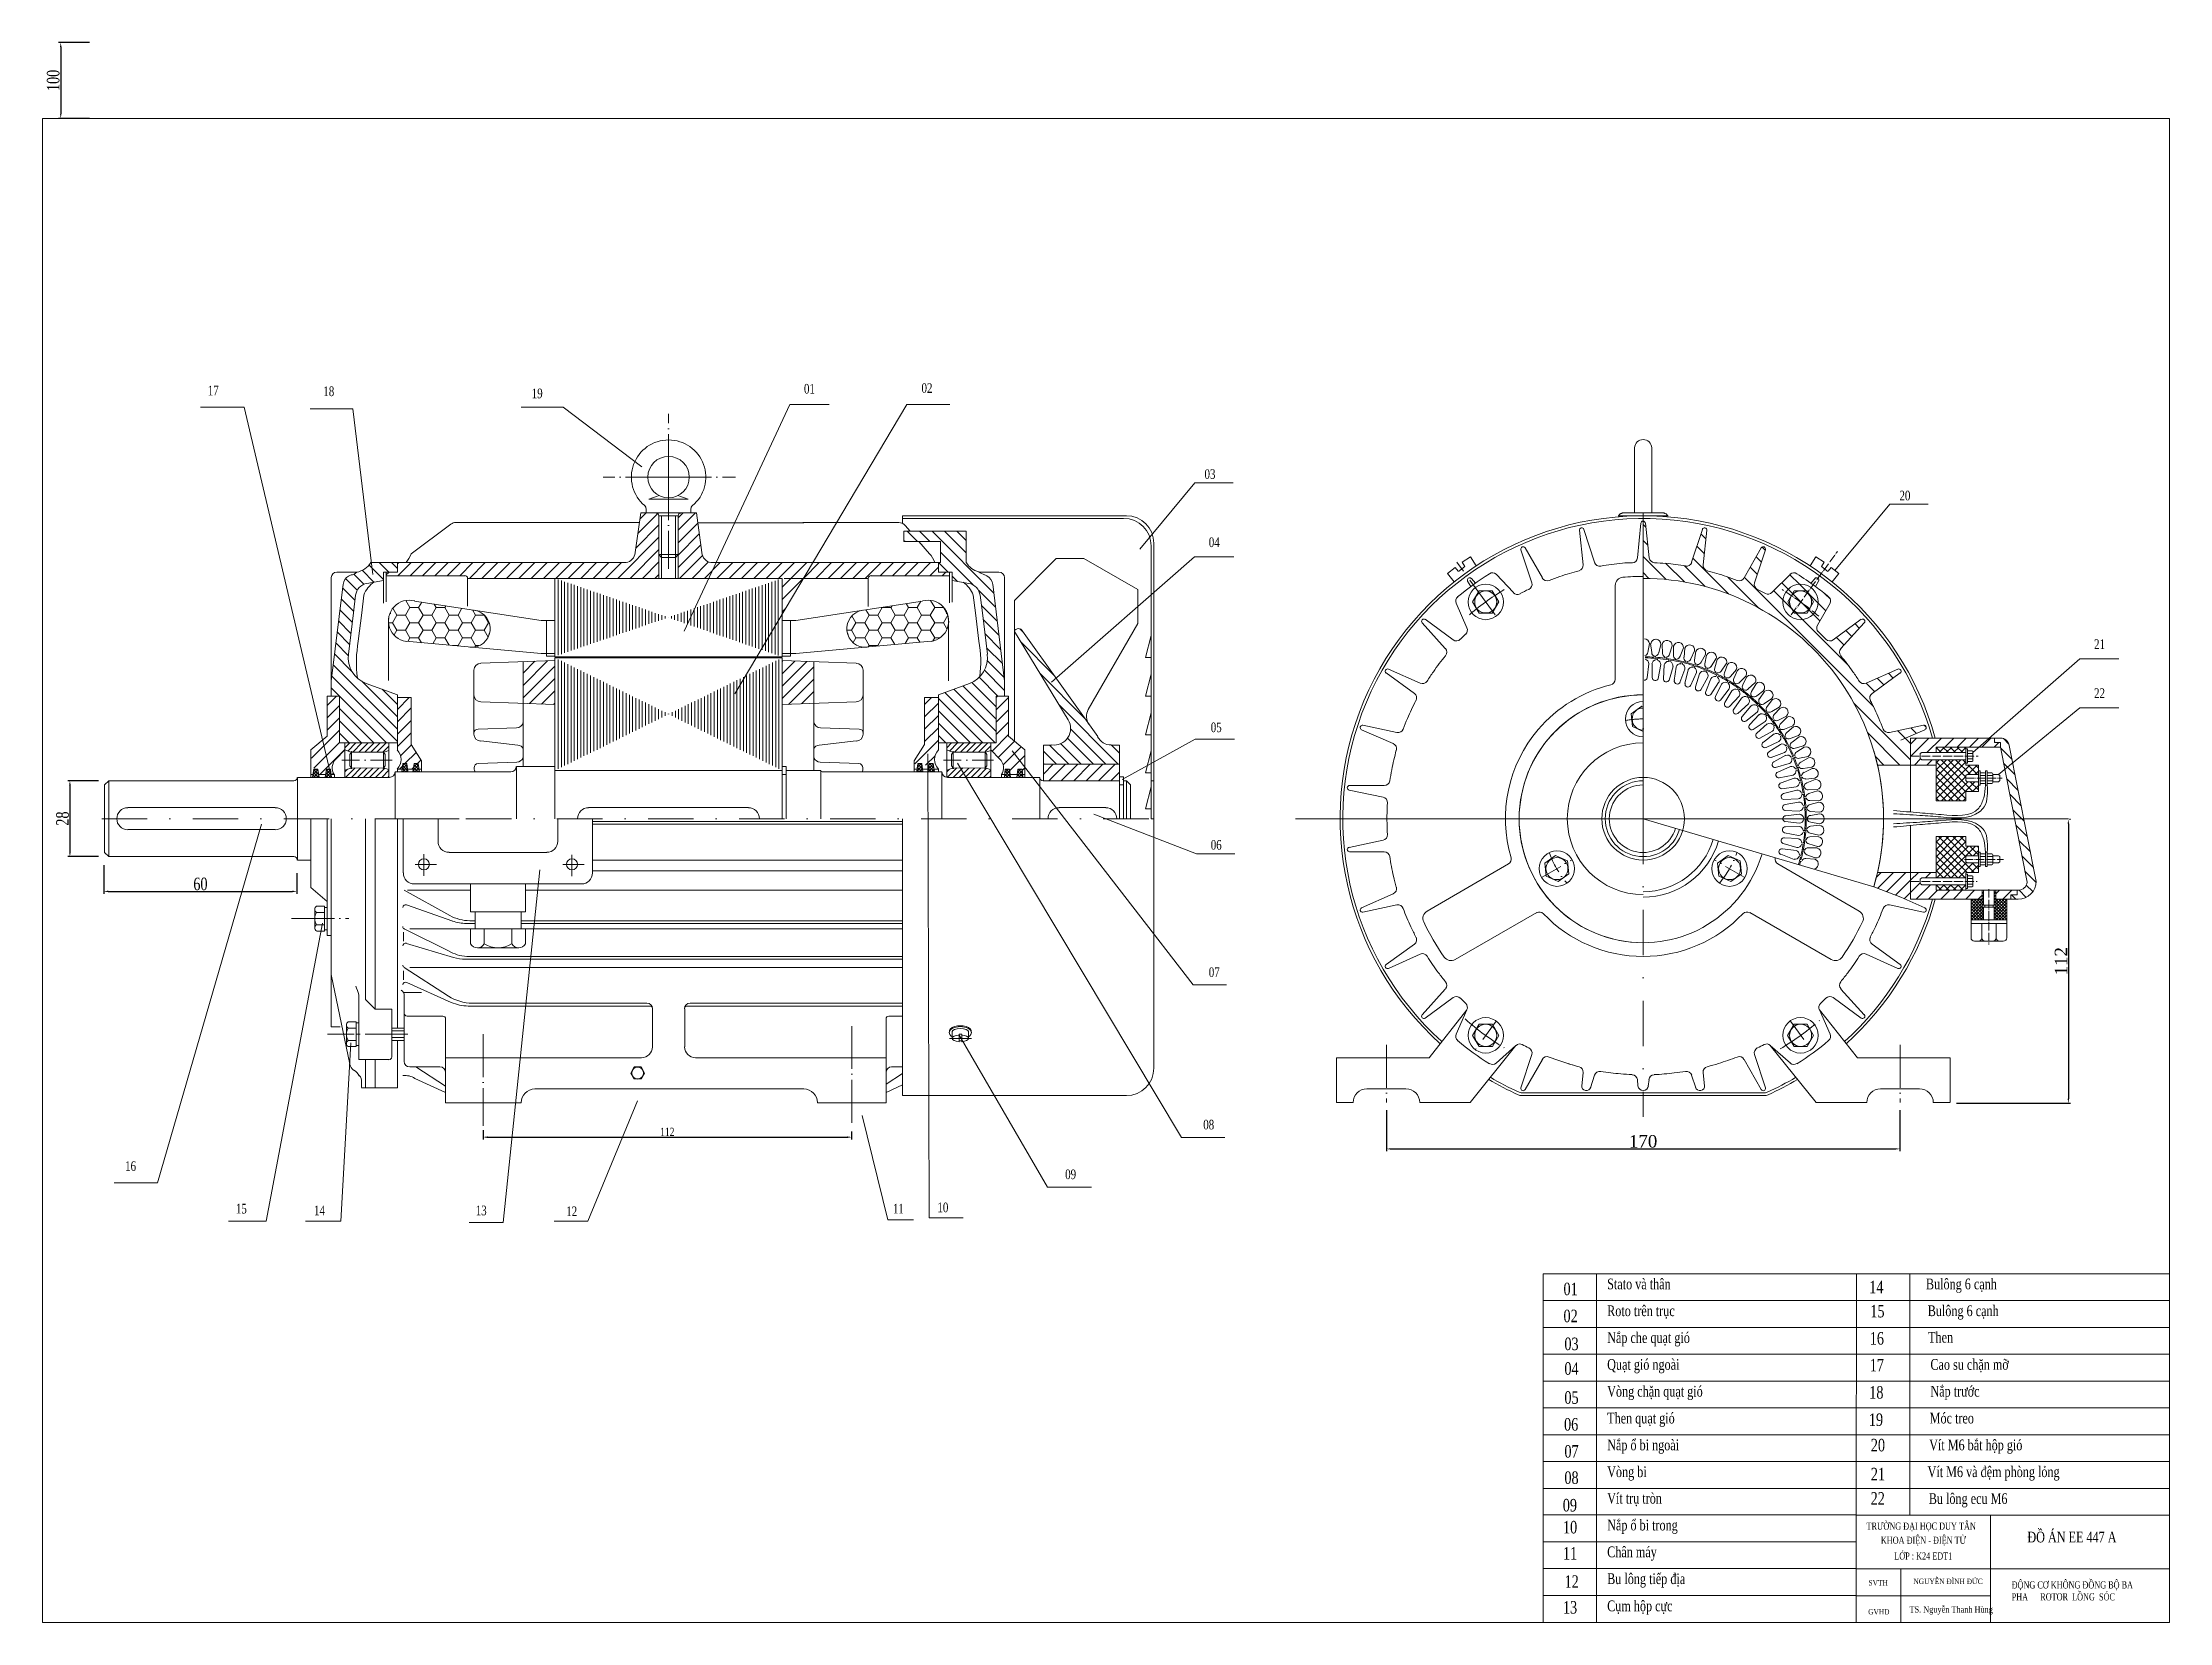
# Model space of a CAD drawing. Header units: inches. Extents: x 0 to 1189, y 0 to 883.
import ezdxf

# ---------------------------------------------------------------- set-up
doc = ezdxf.new("R2010")
doc.units = ezdxf.units.IN
doc.header["$MEASUREMENT"] = 0
for name, pattern in [('ACAD_ISO04W100', [30, 24, -3, 0, -3]), ('ACAD_ISO10W100', [18, 12, -3, 0, -3]), ('DASHDOT', [25.4, 12.7, -6.35, 0, -6.35]), ('DASHDOTX2', [50.8, 25.4, -12.7, 0, -12.7])]:
    doc.linetypes.add(name, pattern=pattern)
doc.layers.add('KICH THUOC', color=7, linetype='Continuous', lineweight=20)
doc.layers.add('LIEN DAM', color=6, linetype='Continuous', lineweight=20)
doc.styles.add('ghi chu', font='times.ttf', dxfattribs={"height": 7})
doc.styles.add('P', font='times.ttf', dxfattribs={"width": 0.75})
doc.styles.get("Standard").update_dxf_attribs({"font": 'arial.ttf'})
doc.dimstyles.new('ISO-25', dxfattribs={"dimtxt": 4, "dimasz": 2.5, "dimexe": 1.25, "dimexo": 0.625, "dimtad": 1, "dimtoh": 1, "dimdec": 0, "dimtxsty": 'Standard', "dimcen": 2.5, "dimclrd": 256, "dimclre": 256, "dimadec": 0, "dimazin": 0, "dimtfac": 1, "dimtdec": 0, "dimtmove": 0, "dimatfit": 3, "dimfxl": 1, "dimarcsym": 0})
pattern_1 = [(0, (0.228, 0.1313), (7.33425, 4.234431), [4.8895, -9.779]), (120, (0.228, 0.1313), (-7.33425, 4.234431), [4.8895, -9.779]), (60, (0.228, 0.1313), (2e-08, 8.468862), [-9.779, 4.8895])]
pattern_2 = [(45, (-25.112, 152.437), (-3.4574, 3.4574), [])]
pattern_3 = [(45, (-33.582, 152.437), (-3.4574, 3.4574), [])]
pattern_4 = [(45, (-42.052, 152.437), (-3.4574, 3.4574), [])]
pattern_5 = [(45, (-33.5819, 152.437), (-0.8643497, 0.8643497), []), (135, (-33.5819, 152.437), (-0.8643497, -0.8643497), [])]
pattern_6 = [(45, (0.228, 0.1313), (-3.457399, 3.457399), [])]

msp = doc.modelspace()

# ---------------------------------------------------------------- texts
at = {"lineweight": 15, "attachment_point": 1, "style": 'P'}
for s, insert, char_height, width in [('17', (92.6, 691.6), 5.39, 11.147), ('18', (157.2, 691.2), 5.39, 11.147), ('19', (273.7, 690), 5.39, 17.507), ('01', (425.9, 692.6), 5.39, 18.313), ('02', (491.6, 693), 5.39, 13.475), ('03', (649.8, 644.9), 5.39, 13.475), ('20', (1038.3, 632.9), 5.39, 13.475), ('04', (652.2, 606.8), 5.39, 6.688), ('21', (1147.1, 549.8), 5.39, 6.688), ('22', (1147.1, 522.4), 5.39, 6.688), ('05', (653.3, 503.3), 5.39, 7.803), ('06', (653.3, 437.6), 5.39, 10.032), ('07', (652.2, 366.4), 5.39, 7.803), ('08', (649.1, 281.2), 5.39, 11.147), ('16', (46.4, 258), 5.39, 12.262), ('09', (571.9, 253.4), 5.39, 11.402), ('15', (108.3, 234.2), 5.39, 17.285), ('14', (152, 233.2), 5.39, 11.402), ('13', (242.4, 233.2), 5.39, 10.69), ('12', (293, 232.7), 5.39, 7.839), ('11', (475.6, 234.2), 5.39, 9.264), ('10', (500.5, 234.9), 5.39, 12.115), ('01', (850.5, 190.1), 7, 13.891), ('14', (1021.4, 191.2), 7, 10.119), ('02', (850.5, 175), 7, 10.734), ('15', (1022, 177.7), 7, 14.616), ('03', (851, 159.4), 7, 11.399), ('16', (1021.7, 162.5), 7, 16.536), ('04', (851, 145.6), 7, 10.585), ('17', (1021.7, 147.5), 7, 11.811), ('18', (1021.4, 132.3), 7, 18.111), ('05', (851, 129.4), 7, 11.399), ('06', (850.8, 114.4), 7, 16.284), ('19', (1021.2, 117), 7, 12.051), ('07', (851, 99.3), 7, 12.213), ('20', (1022.3, 102.8), 7, 16.284), ('08', (851, 84.6), 7, 13.027), ('21', (1022.3, 86.6), 7, 11.399), ('22', (1022.2, 73), 7, 10.585), ('09', (850.1, 69.2), 7, 13.842), ('10', (850.2, 56.9), 7, 17.098), ('11', (850.2, 42.3), 7, 13.027), ('12', (851.1, 26.5), 7, 11.243), ('13', (850.2, 12.1), 7, 12.93)]:
    msp.add_mtext(s, dxfattribs=dict(at, insert=insert, char_height=char_height, width=width))
for s, width, gutter_width, heights, insert, char_height in [('Stato và thân ', 61.326, 12.5, [9.53], (874.9, 192.4), 6), ('Bulông 6 cạnh ', 46.726, 12.5, [10.2], (1053.1, 192.4), 6), ('Roto trên trục ', 49.079, 12.5, [7.48], (874.9, 177.4), 6), ('Bulông 6 cạnh  ', 45.704, 12.5, [8.06], (1054.1, 177.4), 6), ('Nắp che quạt gió ', 51.838, 12.5, [12.3], (874.9, 162.4), 6), ('Then ', 29.537, 12.5, [9.32], (1054.3, 162.6), 6), ('Quạt gió ngoài ', 51.838, 12.5, [8.06], (874.9, 147.4), 6), ('Cao su chặn mỡ ', 51.663, 12.5, [7.63], (1055.6, 147.4), 6), ('Vòng chặn quạt gió ', 56.081, 12.5, [12.3], (874.9, 132.4), 6), ('Nắp trước  ', 38.602, 12.5, [12.3], (1055.6, 132.4), 6), ('Then quạt gió', 42.437, 12.5, [8.06], (874.9, 117.4), 6), ('Móc treo  ', 37.793, 12.5, [12.3], (1055.2, 117.4), 6), ('Nắp ổ bi ngoài ', 45.935, 12.5, [12.3], (874.9, 102.4), 6), ('Vít M6 bắt hộp gió', 58.215, 12.5, [12.3], (1054.9, 102.4), 6), ('Vòng bi  ', 30.367, 12.5, [8.06], (874.9, 87.4), 6), ('Vít M6 và đệm phòng lỏng ', 78.524, 12.5, [8.06], (1054, 87.4), 6), ('Vít trụ tròn', 35.789, 12.5, [7.49], (874.9, 72.6), 6), ('Bu lông ecu M6 ', 49.281, 12.5, [8.06], (1054.7, 72.4), 6), ('Nắp ổ bi trong ', 50.483, 12.5, [12.3], (874.9, 57.6), 6), ('TRƯỜNG ĐẠI HỌC DUY TÂN ', 66.797, 0, [6.01], (1019.9, 56), 4), ('KHOA ĐIỆN - ĐIỆN TỬ', 66.797, 0, [6.01], (1027.9, 48.1), 4), ('ĐỒ ÁN EE 447 A ', 69.391, 12.5, [9.37], (1109.8, 50.9), 6), ('Chân máy ', 40.863, 12.5, [12.3], (874.9, 42.6), 6), ('\\pxi3.39542;LỚP : K24 EDT1 ', 57.194, 12.5, [5.36], (1021.8, 39.3), 4), ('Bu lông tiếp địa ', 51.738, 12.5, [12.3], (874.9, 27.6), 6), ('SVTH', 13.069, 12.5, [3.07], (1021, 23.8), 3), ('NGUYỄN ĐÌNH ĐỨC', 41.966, 12.5, [3.07], (1046.1, 24.6), 3), ('\\pxqc;\\P\\pql;ĐỘNG CƠ KHÔNG ĐỒNG BỘ BA PHA ^IROTOR  LỒNG  SÓC', 75.955, 0, [27.5], (1101, 29.8), 4), ('Cụm hộp cực ', 41.038, 12.5, [12.3], (874.9, 12.4), 6), ('GVHD', 13.069, 12.5, [3.07], (1020.8, 7.6), 3), ('TS. Nguyễn Thanh Hùng', 39.186, 0, [3.07], (1043.9, 9.2), 3.5)]:
    msp.add_mtext_dynamic_manual_height_columns(s, width=width, gutter_width=gutter_width, heights=heights, dxfattribs=dict(at, insert=insert, char_height=char_height))

# ---------------------------------------------------------------- blocks, each defined once
blk = doc.blocks.new('*D5')
at = {"layer": 'Defpoints', "color": 0, "transparency": 16777216}
for p in [(246.5, 276), (452.5, 275.2), (452.5, 271.5)]:
    blk.add_point(p, dxfattribs=at)
at = {"layer": 'KICH THUOC', "lineweight": -2, "transparency": 16777216}
for p, q in [((246.5, 275.4), (246.5, 270.2)), ((452.5, 274.6), (452.5, 270.2)), ((249, 271.5), (450, 271.5))]:
    blk.add_line(p, q, dxfattribs=at)
at = {"layer": 'KICH THUOC', "transparency": 16777216}
for points in [[(249, 271.9), (249, 271), (246.5, 271.5)], [(450, 271.9), (450, 271), (452.5, 271.5)]]:
    blk.add_solid(points, dxfattribs=at)
at = {"layer": 'KICH THUOC', "color": 0, "transparency": 16777216, "insert": (349.5, 274.4), "char_height": 4, "attachment_point": 5, "style": 'P'}
blk.add_mtext('{\\H1.16667x;\\C256;112}', dxfattribs=at)
blk = doc.blocks.new('*D8')
at = {"layer": 'Defpoints', "color": 0, "transparency": 16777216}
for p in [(1132.7, 449.2), (1069.4, 290.4), (1132.7, 290.4)]:
    blk.add_point(p, dxfattribs=at)
at = {"layer": 'KICH THUOC', "lineweight": -2, "transparency": 16777216}
for p, q in [((1132.7, 446.7), (1132.7, 292.9)), ((1133.3, 449.2), (1133.9, 449.2)), ((1070.1, 290.4), (1133.9, 290.4))]:
    blk.add_line(p, q, dxfattribs=at)
at = {"layer": 'KICH THUOC', "transparency": 16777216}
for points in [[(1132.3, 446.7), (1133.1, 446.7), (1132.7, 449.2)], [(1132.3, 292.9), (1133.1, 292.9), (1132.7, 290.4)]]:
    blk.add_solid(points, dxfattribs=at)
at = {"layer": 'KICH THUOC', "color": 0, "transparency": 16777216, "insert": (1128.6, 369.8), "char_height": 7, "attachment_point": 5, "rotation": 90, "style": 'ghi chu'}
blk.add_mtext('{\\C256;112}', dxfattribs=at)
blk = doc.blocks.new('*D14')
at = {"layer": 'Defpoints', "color": 0, "transparency": 16777216}
for p in [(751.5, 287.2), (1038.5, 287.2), (1038.5, 264.9)]:
    blk.add_point(p, dxfattribs=at)
at = {"layer": 'KICH THUOC', "lineweight": -2, "transparency": 16777216}
for p, q in [((751.5, 286.6), (751.5, 263.6)), ((1038.5, 286.6), (1038.5, 263.6)), ((754, 264.9), (1036, 264.9))]:
    blk.add_line(p, q, dxfattribs=at)
at = {"layer": 'KICH THUOC', "transparency": 16777216}
for points in [[(754, 265.3), (754, 264.5), (751.5, 264.9)], [(1036, 265.3), (1036, 264.5), (1038.5, 264.9)]]:
    blk.add_solid(points, dxfattribs=at)
at = {"layer": 'KICH THUOC', "color": 0, "transparency": 16777216, "insert": (895, 269.1), "char_height": 7, "attachment_point": 5, "style": 'ghi chu'}
blk.add_mtext('{\\fTimes New Roman|b0|i0|c186|p18;\\C256;1\\fTimes New Roman|b0|i0|c0|p18;7\\fTimes New Roman|b0|i0|c186|p18;0}', dxfattribs=at)
blk = doc.blocks.new('*D17')
at = {"layer": 'Defpoints', "color": 0, "transparency": 16777216}
for p in [(34.5, 424.1), (142.4, 419.8), (142.4, 408.9)]:
    blk.add_point(p, dxfattribs=at)
at = {"layer": 'KICH THUOC', "lineweight": -2, "transparency": 16777216}
for p, q in [((34.5, 423.5), (34.5, 407.6)), ((142.4, 419.1), (142.4, 407.6)), ((37, 408.9), (139.9, 408.9))]:
    blk.add_line(p, q, dxfattribs=at)
at = {"layer": 'KICH THUOC', "transparency": 16777216}
for points in [[(37, 409.3), (37, 408.4), (34.5, 408.9)], [(139.9, 409.3), (139.9, 408.4), (142.4, 408.9)]]:
    blk.add_solid(points, dxfattribs=at)
at = {"layer": 'KICH THUOC', "color": 0, "transparency": 16777216, "insert": (88.5, 413), "char_height": 4, "attachment_point": 5, "style": 'P'}
blk.add_mtext('{\\H1.75x;\\C256;60}', dxfattribs=at)
blk = doc.blocks.new('*D20')
at = {"layer": 'Defpoints', "color": 0, "transparency": 16777216}
for p in [(27.1, 883.5), (10.4, 841.1), (27.1, 841.1)]:
    blk.add_point(p, dxfattribs=at)
at = {"layer": 'KICH THUOC', "lineweight": -2, "transparency": 16777216}
for p, q in [((26.4, 883.5), (9.2, 883.5)), ((10.4, 881), (10.4, 843.6)), ((26.4, 841.1), (9.2, 841.1))]:
    blk.add_line(p, q, dxfattribs=at)
at = {"layer": 'KICH THUOC', "transparency": 16777216}
for points in [[(10, 881), (10.8, 881), (10.4, 883.5)], [(10, 843.6), (10.8, 843.6), (10.4, 841.1)]]:
    blk.add_solid(points, dxfattribs=at)
at = {"layer": 'KICH THUOC', "color": 0, "transparency": 16777216, "insert": (6.2, 862.3), "char_height": 4, "attachment_point": 5, "rotation": 90, "style": 'P'}
blk.add_mtext('{\\H1.75x;\\C256;100}', dxfattribs=at)
blk = doc.blocks.new('*D23')
at = {"layer": 'Defpoints', "color": 0, "transparency": 16777216}
for p in [(32.2, 470.7), (15.5, 428.4), (32.2, 428.4)]:
    blk.add_point(p, dxfattribs=at)
at = {"layer": 'KICH THUOC', "lineweight": -2, "transparency": 16777216}
for p, q in [((31.6, 470.7), (14.3, 470.7)), ((15.5, 468.2), (15.5, 430.9)), ((31.6, 428.4), (14.3, 428.4))]:
    blk.add_line(p, q, dxfattribs=at)
at = {"layer": 'KICH THUOC', "transparency": 16777216}
for points in [[(15.1, 468.2), (16, 468.2), (15.5, 470.7)], [(15.1, 430.9), (16, 430.9), (15.5, 428.4)]]:
    blk.add_solid(points, dxfattribs=at)
at = {"layer": 'KICH THUOC', "color": 0, "transparency": 16777216, "insert": (11.4, 449.6), "char_height": 4, "attachment_point": 5, "rotation": 90, "style": 'P'}
blk.add_mtext('{\\H1.75x;\\C256;28}', dxfattribs=at)

# ---------------------------------------------------------------- dimensions: what is measured, and where the dimension line sits
at = {"layer": 'KICH THUOC', "color": 2}
for base, p1, p2, text, override, picture, middle in [((10.4, 841.1), (27.1, 883.5), (27.1, 841.1), '{\\H1.75x;\\C256;100}', {"dimtxsty": 'P'}, '*D20', (6.2, 862.3)), ((15.5, 428.4), (32.2, 470.7), (32.2, 428.4), '{\\H1.75x;\\C256;28}', {"dimtxsty": 'P'}, '*D23', (11.4, 449.6)), ((1132.7, 290.4), (1132.7, 449.2), (1069.4, 290.4), '{\\C256;112}', {"dimtxsty": 'ghi chu'}, '*D8', (1128.6, 369.8))]:
    dim = msp.add_linear_dim(base=base, p1=p1, p2=p2, angle=90, text=text, dimstyle='ISO-25', override=override, dxfattribs=at)
    dim.commit()
    dim.dimension.update_dxf_attribs({"geometry": picture, "text_midpoint": middle})
for base, p1, p2, text, override, picture, middle in [((142.4, 408.9), (34.5, 424.1), (142.4, 419.8), '{\\H1.75x;\\C256;60}', {"dimtxsty": 'P'}, '*D17', (88.5, 413)), ((1038.5, 264.9), (751.5, 287.2), (1038.5, 287.2), '{\\fTimes New Roman|b0|i0|c186|p18;\\C256;1\\fTimes New Roman|b0|i0|c0|p18;7\\fTimes New Roman|b0|i0|c186|p18;0}', {"dimtxsty": 'ghi chu'}, '*D14', (895, 269.1)), ((452.5, 271.5), (246.5, 276), (452.5, 275.2), '{\\H1.16667x;\\C256;112}', {"dimtxsty": 'P'}, '*D5', (349.5, 274.4))]:
    dim = msp.add_linear_dim(base=base, p1=p1, p2=p2, text=text, dimstyle='ISO-25', override=override, dxfattribs=at)
    dim.commit()
    dim.dimension.update_dxf_attribs({"geometry": picture, "text_midpoint": middle})

# ---------------------------------------------------------------- hatches: boundary and pattern name
at = {"lineweight": 15}
h = msp.add_hatch(dxfattribs=at)
h.set_pattern_fill('ANSI31', color=256, scale=1.54, style=0)
h.set_pattern_definition(pattern_3)
h.paths.add_polyline_path([(344.8, 593.8), (344.8, 618.9, 0.414214), (343.2, 620.5), (337.6, 620.5), (334.6, 620.5), (331.5, 598.3, -0.341129), (326.4, 592.8), (252, 592.8), (220.6, 592.8), (198.6, 592.8), (198.6, 587.4), (192.4, 587.4), (192.4, 585.4), (236.3, 585.4, -0.414214), (237.8, 583.9), (269.2, 583.9), (286.6, 583.9), (344.8, 583.9)])
h = msp.add_hatch(dxfattribs=at)
h.set_pattern_fill('ANSI31', color=256, scale=1.54, style=0)
h.set_pattern_definition(pattern_3)
h.paths.add_polyline_path([(376.9, 592.8), (372.8, 583.9), (413.7, 583.9), (413.7, 563.7), (430.9, 592.8)])
h.paths.add_polyline_path([(461.8, 583.9, -0.414214), (463.4, 585.4), (507.2, 585.4), (507.2, 587.4), (501, 587.4), (501, 592.8), (479.8, 592.8), (448.3, 592.8), (430.9, 592.8), (425.7, 583.9), (432.2, 583.9)])
h.paths.add_polyline_path([(355.6, 583.9), (372.8, 583.9), (376.9, 592.8), (373.9, 592.8, -0.341129), (368.8, 598.3), (365.8, 620.5), (362.7, 620.5), (357.1, 620.5, 0.414214), (355.6, 618.9), (355.6, 593.8)])
h = msp.add_hatch(dxfattribs=at)
h.set_pattern_fill('ANSI31', color=256, scale=1.54, angle=90, style=0)
h.set_pattern_definition([(135, (-33.582, 152.437), (-3.4574, -3.4574), [])])
h.paths.add_polyline_path([(533.4, 518.1), (538, 518.1), (538, 526.5), (531.4, 580.6, 0.247389), (528.1, 585.3), (526.9, 585.8, -0.063294), (523.6, 587.6, -0.213031), (516.5, 593.2), (516.5, 610.2), (481.8, 610.2), (481.8, 604.5), (502.3, 604.5), (502.3, 592.8), (501, 592.8), (501, 587.4), (508.7, 587.4), (508.7, 582.7), (518.1, 581.1, -0.329751), (524.4, 574.5), (525.6, 564.7), (528.4, 541.5, -0.349216), (518.4, 525.2), (501, 518.8), (501, 491.9), (505.7, 491.9), (530.3, 491.9), (533.4, 491.9)])
h = msp.add_hatch(dxfattribs=at)
h.set_pattern_fill('ANSI31', color=256, scale=2, angle=90)
h.set_pattern_definition([(135, (0.228, 0.131), (-4.490128, -4.490128), [])])
h.paths.add_polyline_path([(957.3, 581.4), (963.4, 599.9, 0.902392), (961, 600.9), (951.4, 584.1, -0.372134), (947.6, 582.7, 0.011102), (941.6, 584.9, 0.019637), (930.8, 588.2, -0.372134), (928.5, 591.5), (930.6, 610.8, 0.902392), (928.1, 611.3), (922.1, 592.9, -0.372134), (918.7, 590.8, 0.01445), (907.7, 592.3, 0.011102), (901.3, 592.6, -0.372134), (898.4, 595.4), (896.3, 614.7, 0.382775), (895, 615.8), (895, 583.9, -0.349646), (1026, 479.5), (1044.5, 479.5), (1044.5, 494.6), (1043.9, 495.6), (1052.5, 499.3, 0.902392), (1051.7, 501.8), (1032.7, 497.7, -0.372134), (1029.2, 499.6, 0.011102), (1026.8, 505.5, 0.019637), (1022, 515.7, -0.372134), (1023, 519.6), (1038.7, 531, 0.902392), (1037.4, 533.2), (1019.7, 525.3, -0.372134), (1015.8, 526.4, 0.011102), (1012.3, 531.7, 0.019637), (1005.5, 540.7, -0.372134), (1005.6, 544.7), (1018.6, 559.1, 0.902392), (1016.9, 561), (1001.2, 549.5, -0.372134), (997.2, 549.9, 0.010328), (993, 554, -0.350421), (992.4, 557.8), (999.6, 570, 0.334318), (998.7, 573.6, 0.014466), (991.4, 579.4, 0.002522), (990.1, 580.3), (988.9, 578.7, -0.240079), (992.9, 570.7, -1), (973.1, 570.7, -0.612801), (988.9, 578.7), (990.1, 580.3, 0.016989), (981, 586.5, 0.334318), (977.3, 586.2), (967, 575.9, -0.332084), (963.4, 575.4, 0.00882), (958.9, 577.7, -0.372134)])
h.paths.add_polyline_path([(990.9, 564.6, 0.005898), (988.1, 566.8), (986.7, 564.4), (979.4, 564.4), (975.8, 570.7), (977.8, 574.3, 0.005945), (974.8, 576.2, 0.149923), (973.1, 570.7, 0.71399)], flags=17)
h.paths.add_polyline_path([(992.9, 570.7, 0.240079), (988.9, 578.7), (987.1, 576.3), (990.3, 570.7), (988.1, 566.8, -0.005898), (990.9, 564.6, 0.166868)], flags=17)
h.paths.add_polyline_path([(974.8, 576.2, -0.005945), (977.8, 574.3), (979.4, 577), (986.7, 577), (987.1, 576.3), (988.9, 578.7, 0.42393)], flags=17)
h.paths.add_polyline_path([(986.7, 575.7, 0.42025), (978, 574.2, -0.010284), (983, 570.7)], flags=17)
h.paths.add_polyline_path([(986.7, 575.7), (983, 570.7, -0.010284), (988, 567, 0.16366), (989.2, 570.7, 0.240079)], flags=16)
h.paths.add_polyline_path([(988, 567, 0.010284), (983, 570.7), (979.4, 565.7, 0.408202)], flags=16)
h.paths.add_polyline_path([(983, 570.7, 0.010284), (978, 574.2, 0.153118), (976.9, 570.7, 0.240079), (979.4, 565.7)], flags=16)
h.paths.add_polyline_path([(976.9, 570.7, -0.153118), (978, 574.2, 0.000301), (977.8, 574.3), (975.8, 570.7), (979, 565.1), (979.4, 565.7, -0.240079)], flags=16)
h.paths.add_polyline_path([(986.7, 575.7), (987.1, 576.3), (986.7, 577), (979.4, 577), (977.8, 574.3, -0.000301), (978, 574.2, -0.42025)], flags=17)
h.paths.add_polyline_path([(987.1, 576.3), (986.7, 575.7, -0.240079), (989.2, 570.7, -0.16366), (988, 567, -0.000348), (988.1, 566.8), (990.3, 570.7)], flags=17)
h.paths.add_polyline_path([(988.1, 566.8, 0.000348), (988, 567, -0.408202), (979.4, 565.7), (979, 565.1), (979.4, 564.4), (986.7, 564.4)], flags=16)
h = msp.add_hatch(dxfattribs=at)
h.set_pattern_fill('ANSI31', color=256, scale=1.54, angle=90, style=0)
h.set_pattern_definition([(135, (-42.052, 152.437), (-3.4574, -3.4574), [])])
h.paths.add_polyline_path([(181.2, 525.2, -0.349216), (171.2, 541.5), (174.1, 564.7), (175.2, 574.5, -0.329751), (181.6, 581.1), (190.9, 582.7), (190.9, 587.4), (198.6, 587.4), (198.6, 592.8), (195.5, 592.8), (183.6, 592.8, -0.223049), (175.8, 587.4, -0.196786), (172.7, 585.8), (171.3, 585.2, 0.237036), (168.2, 580.6), (161.6, 526.5), (161.6, 518.1), (166.2, 518.1), (166.2, 491.9), (169.3, 491.9), (193.9, 491.9), (198.6, 491.9), (198.6, 501.9), (198.6, 518.8)])
h = msp.add_hatch(dxfattribs=at)
h.set_pattern_fill('HONEY', color=256, scale=1.54)
h.set_pattern_definition(pattern_1)
h.paths.add_polyline_path([(241.7, 566.1), (208.2, 571.2, 0.46462), (193.7, 561.3), (193.7, 559, 0.342324), (203.4, 548.7), (239.2, 545.5, 0.969114)])
h = msp.add_hatch(dxfattribs=at)
h.set_pattern_fill('HONEY', color=256, scale=1.54)
h.set_pattern_definition(pattern_1)
h.paths.add_polyline_path([(492.1, 571.2), (458.7, 566.1, 0.969114), (461.1, 545.5), (496.9, 548.7, 0.342324), (506.7, 559), (506.7, 561.3, 0.46462)])
h = msp.add_hatch(dxfattribs=at)
h.set_pattern_fill('ANSI31', color=256, scale=1.54, angle=90, style=0)
h.set_pattern_definition([(135, (-25.112, 152.437), (-3.4574, -3.4574), [])])
h.paths.add_polyline_path([(564.3, 490.7), (559.7, 490.7), (559.7, 480), (602.3, 480), (602.3, 490.7), (597.6, 490.7, -0.28215), (590.1, 495.4), (547.5, 555.2, 0.539144), (543.5, 554.2), (573.6, 504.8, -0.631244)])
h = msp.add_hatch(dxfattribs=at)
h.set_pattern_fill('ANSI31', color=256, scale=1.54, style=0)
h.set_pattern_definition(pattern_3)
h.paths.add_polyline_path([(286.6, 537.9), (268.9, 537.3), (268.9, 514), (286.6, 513.3)])
h = msp.add_hatch(dxfattribs=at)
h.set_pattern_fill('ANSI31', color=256, scale=1.54, style=0)
h.set_pattern_definition(pattern_3)
h.paths.add_polyline_path([(431.4, 537.3), (413.7, 537.9), (413.7, 513.3), (431.4, 514)])
h = msp.add_hatch(dxfattribs=at)
h.set_pattern_fill('ANSI31', color=256, scale=1.54, style=0)
h.set_pattern_definition(pattern_4)
h.paths.add_polyline_path([(169.3, 488), (169.3, 491.9), (166.2, 491.9), (166.2, 518.1), (159.3, 518.1), (159.3, 495.7), (150.2, 488), (150.2, 485.3), (152.1, 477.3), (154.1, 477.3), (154.6, 474.2), (158.4, 474.2), (158.9, 477.3), (161.2, 477.3), (161.6, 474.2), (163.4, 474.2, -0.356303), (164.2, 482.9)])
h = msp.add_hatch(dxfattribs=at)
h.set_pattern_fill('ANSI31', color=256, scale=1.54, style=0)
h.set_pattern_definition(pattern_4)
h.paths.add_polyline_path([(206.3, 508.8), (206.3, 517.3), (198.6, 517.3), (198.6, 501.9), (198.6, 491.9), (198.6, 488, -0.404397), (198.6, 477.3), (198.6, 477.3), (201.2, 477.3), (201.6, 480.3), (203.9, 480.3), (204.3, 477.3), (207.5, 477.3), (208, 480.3), (210.3, 480.3), (210.7, 477.3), (212.1, 477.3), (212.1, 481.8), (206.3, 491.1)])
h = msp.add_hatch(dxfattribs=at)
h.set_pattern_fill('ANSI31', color=256, scale=1.54, style=0)
h.set_pattern_definition(pattern_3)
edge = h.paths.add_edge_path()
edge.add_line((493.3, 491.1), (493.3, 501.9))
edge.add_line((493.3, 501.9), (493.3, 517.3))
edge.add_line((501, 517.3), (493.3, 517.3))
edge.add_line((501, 518.8), (501, 491.9))
edge.add_line((501, 488), (501, 491.9))
edge.add_arc((506.6, 482.6), 7.7, 135.9635, 224.0365)
edge.add_line((498.2, 480.3), (498.8, 475.7))
edge.add_line((498.2, 480.3), (495.8, 480.3))
edge.add_line((495.8, 480.3), (495.2, 475.7))
edge.add_line((501, 477.3), (498.6, 477.3))
edge.add_line((491.8, 480.3), (492.4, 475.7))
edge.add_line((489.5, 480.3), (491.8, 480.3))
edge.add_line((489.5, 480.3), (488.9, 475.7))
edge.add_line((487.5, 481.8), (487.5, 475.7))
edge.add_line((493.3, 491.1), (487.5, 481.8))
h = msp.add_hatch(dxfattribs=at)
h.set_pattern_fill('ANSI31', color=256, scale=1.54, style=0)
h.set_pattern_definition(pattern_2)
h.paths.add_polyline_path([(533.4, 491.9), (530.3, 491.9), (530.3, 488), (535.4, 482.9, -0.356303), (536.3, 474.2), (538.1, 474.2), (538.4, 477.3), (540.7, 477.3), (541.1, 474.2), (545.1, 474.2), (545.4, 477.3), (547.8, 477.3), (548.1, 474.2), (549.4, 474.2), (549.4, 488), (540.3, 495.7), (540.3, 518.1), (533.4, 518.1)])
h = msp.add_hatch(dxfattribs=at)
h.set_pattern_fill('ANSI31', color=256, scale=0.75, style=0)
h.set_pattern_definition([(45, (0.228, 0.1313), (-1.683798, 1.683798), [])])
h.paths.add_polyline_path([(193.9, 491.9), (169.3, 491.9), (169.3, 488), (172.6, 486.7, -1), (173.3, 486.7), (190.5, 486.7, -1), (191.2, 486.7), (193.9, 487.6)])
h.paths.add_polyline_path([(193.9, 476.9), (191.2, 477.9, -0.966281), (190.5, 477.8), (173.3, 477.9, -0.9672), (172.6, 477.8), (169.3, 476.6), (169.3, 472.6), (193.9, 472.6)])
h = msp.add_hatch(dxfattribs=at)
h.set_pattern_fill('ANSI31', color=256, scale=0.75, style=0)
h.set_pattern_definition([(45, (336.5896, 0.1313), (-1.683798, 1.683798), [])])
h.paths.add_polyline_path([(530.3, 491.9), (505.7, 491.9), (505.7, 488), (508.9, 486.7, -1), (509.6, 486.7), (526.8, 486.7, -1), (527.5, 486.7), (530.3, 487.6)])
h.paths.add_polyline_path([(530.3, 476.9), (527.5, 477.9, -0.966281), (526.8, 477.8), (509.6, 477.9, -0.9672), (508.9, 477.8), (505.7, 476.6), (505.7, 472.6), (530.3, 472.6)])
h = msp.add_hatch(dxfattribs=at)
h.set_pattern_fill('ANSI31', color=256, scale=1.54, style=0)
h.set_pattern_definition(pattern_6)
h.paths.add_polyline_path([(1088.5, 494.6), (1044.5, 494.6), (1044.5, 484.5), (1049.9, 484.5), (1049.9, 485.9), (1050.8, 486.5), (1058.8, 486.5), (1058.8, 489.6), (1082.8, 489.6)])
h.paths.add_polyline_path([(1058.8, 482.5), (1050.8, 482.5), (1049.9, 483.2), (1049.9, 484.5), (1044.5, 484.5), (1044.5, 479.5), (1058.8, 479.5)])
h.paths.add_polyline_path([(1094.7, 492.1), (1091.4, 492.1), (1091.4, 494.6), (1088.5, 494.6), (1082.8, 489.6), (1094.7, 489.6)])
h = msp.add_hatch(dxfattribs=at)
h.set_pattern_fill('ANSI37', color=256, scale=0.9)
h.set_pattern_definition([(45, (0.228, 0.1313), (-2.0205576, 2.0205576), []), (135, (0.228, 0.1313), (-2.0205576, -2.0205576), [])])
h.paths.add_polyline_path([(1082.4, 434.2), (1075.4, 434.2), (1075.4, 439.5), (1058.8, 439.5), (1058.8, 416.5), (1075.4, 416.5), (1075.4, 419.5), (1082.4, 419.5), (1082.4, 424.8), (1076.1, 424.8), (1075.4, 425.4), (1075.4, 428.3), (1076.1, 428.8), (1082.4, 428.8)])
h.paths.add_polyline_path([(1075.4, 412.5), (1058.8, 412.5), (1058.8, 409.5), (1075.4, 409.5)])
h.paths.add_polyline_path([(1075.4, 473.6), (1076.1, 474.2), (1082.4, 474.2), (1082.4, 479.5), (1075.4, 479.5), (1075.4, 482.5), (1058.8, 482.5), (1058.8, 459.5), (1075.4, 459.5), (1075.4, 464.8), (1082.4, 464.8), (1082.4, 470.2), (1076.1, 470.2), (1075.4, 470.8)])
h.paths.add_polyline_path([(1075.4, 489.6), (1058.8, 489.6), (1058.8, 486.5), (1075.4, 486.5)])
h = msp.add_hatch(dxfattribs=at)
h.set_pattern_fill('ANSI31', color=256, scale=1.54, angle=90, style=0)
h.set_pattern_definition([(135, (0.228, 0.1313), (-3.457399, -3.457399), [])])
h.paths.add_polyline_path([(1099.7, 490.5, 0.358262), (1094.8, 494.6), (1091.4, 494.6), (1091.4, 492.1), (1094.7, 492.1), (1094.7, 489.6), (1094.8, 489.6), (1097.2, 477.2), (1101.6, 480.8)])
h.paths.add_polyline_path([(1101.6, 480.8), (1097.2, 477.2), (1109.6, 414.1, -0.389605), (1104.7, 409.5), (1104, 409.5), (1104, 406.9), (1100.6, 406.9), (1100.6, 404.5), (1104.7, 404.5, 0.414214), (1114.7, 414.5)])
h = msp.add_hatch(dxfattribs=at)
h.set_pattern_fill('ANSI37', color=256, scale=0.385, style=0)
h.set_pattern_definition(pattern_5)
h.paths.add_polyline_path([(201, 475.7), (204.5, 475.7), (203.9, 480.3), (201.6, 480.3)])
h.paths.add_polyline_path([(207.3, 475.7), (210.9, 475.7), (210.3, 480.3), (208, 480.3)])
h.paths.add_polyline_path([(161.2, 477.3), (158.9, 477.3), (158.2, 472.6), (161.8, 472.6)])
h.paths.add_polyline_path([(151.2, 472.6), (154.8, 472.6), (154.1, 477.3), (151.8, 477.3)])
h = msp.add_hatch(dxfattribs=at)
h.set_pattern_fill('ANSI37', color=256, scale=0.385, style=0)
h.set_pattern_definition(pattern_5)
h.paths.add_polyline_path([(544.9, 472.6), (548.3, 472.6), (547.8, 477.3), (545.4, 477.3)])
h.paths.add_polyline_path([(537.9, 472.6), (541.3, 472.6), (540.7, 477.3), (538.4, 477.3)])
h.paths.add_polyline_path([(498.2, 480.3), (495.8, 480.3), (495.2, 475.7), (498.8, 475.7)])
h.paths.add_polyline_path([(491.8, 480.3), (489.5, 480.3), (488.9, 475.7), (492.4, 475.7)])
h = msp.add_hatch(dxfattribs=at)
h.set_pattern_fill('ANSI31', color=256, scale=1.54, style=0)
h.set_pattern_definition(pattern_2)
h.paths.add_polyline_path([(559.7, 480), (559.7, 470.7), (602.3, 470.7), (602.3, 480)])
h = msp.add_hatch(dxfattribs=at)
h.set_pattern_fill('ANSI31', color=256, scale=1.54)
h.set_pattern_definition(pattern_6)
h.paths.add_polyline_path([(1044.5, 419.5), (1026, 419.5, -0.015287), (1023.9, 411.5), (1039.1, 405.6), (1044.5, 403.2), (1044.5, 404.5)])
h = msp.add_hatch(dxfattribs=at)
h.set_pattern_fill('ANSI31', color=256, scale=1.54, style=0)
h.set_pattern_definition(pattern_6)
h.paths.add_polyline_path([(1084.6, 409.5), (1058.8, 409.5), (1058.8, 412.5), (1050.8, 412.5), (1049.9, 413.2), (1049.9, 414.5), (1044.5, 414.5), (1044.5, 404.5), (1082.8, 404.5), (1084.6, 404.5)])
h.paths.add_polyline_path([(1058.8, 419.5), (1044.5, 419.5), (1044.5, 414.5), (1049.9, 414.5), (1049.9, 415.8), (1050.8, 416.5), (1058.8, 416.5)])
h = msp.add_hatch(dxfattribs=at)
h.set_pattern_fill('ANSI37', color=256, scale=0.385, style=0)
h.set_pattern_definition([(45, (-1967.0475, 137.6047), (-0.86434965, 0.86434965), []), (135, (-1967.0475, 137.6047), (-0.86434965, -0.86434965), [])])
h.paths.add_polyline_path([(1098.3, 404.5), (1092.1, 404.5), (1092.1, 393), (1098.3, 393)])
h.paths.add_polyline_path([(1084.6, 404.5), (1078.3, 404.5), (1078.3, 393), (1084.6, 393)])
h.paths.add_polyline_path([(1085.3, 400), (1084.6, 400), (1084.6, 393), (1085.3, 393)])
h.paths.add_polyline_path([(1092.1, 400), (1091.3, 400), (1091.3, 393), (1092.1, 393)])
h.paths.add_polyline_path([(1092.1, 409.5), (1091.3, 409.5), (1091.3, 401.2), (1092.1, 401.2)])
h.paths.add_polyline_path([(1085.3, 409.5), (1084.6, 409.5), (1084.6, 401.2), (1085.3, 401.2)])
h = msp.add_hatch(dxfattribs=at)
h.set_pattern_fill('ANSI31', color=256, scale=1.54, style=0)
h.set_pattern_definition(pattern_6)
h.paths.add_polyline_path([(1100.6, 406.9), (1104, 406.9), (1104, 409.5), (1092.1, 409.5), (1092.1, 404.5), (1100.6, 404.5)])

# ---------------------------------------------------------------- linework, layer by layer
for p, q in [((113, 679.6), (88.5, 679.6)), ((161, 475.5), (113, 679.6)), ((173.7, 678.7), (149.9, 678.7)), ((184.9, 586), (173.7, 678.7)), ((291.3, 679.6), (267.7, 679.6)), ((335.3, 646.2), (291.3, 679.6)), ((359, 554.3), (417.9, 681.1)), ((387.3, 519.3), (483.4, 681.1)), ((417.9, 681.1), (440, 681.1)), ((483.4, 681.1), (507.5, 681.1)), ((890.2, 620.5), (890.2, 657)), ((899.8, 620.5), (899.8, 657)), ((613.7, 600.3), (644.4, 637.3)), ((644.4, 637.3), (665.9, 637.3)), ((334.6, 620.5), (331.5, 598.3)), ((337.6, 620.5), (334.6, 620.5)), ((337.6, 620.5), (337.6, 622.8)), ((337.6, 620.5), (362.7, 620.5)), ((339.1, 628.2), (345, 630.2)), ((350.2, 628.2), (339.1, 628.2)), ((344.8, 593.8), (344.8, 618.9)), ((344.8, 618.9), (355.6, 618.9)), ((346.3, 583.9), (346.3, 618.9)), ((350.2, 628.2), (361.2, 628.2)), ((354, 583.9), (354, 618.9)), ((355.3, 630.2), (361.2, 628.2)), ((355.6, 593.8), (355.6, 618.9)), ((362.7, 620.5), (362.7, 622.9)), ((362.7, 620.5), (365.8, 620.5)), ((365.8, 620.5), (368.8, 598.3)), ((481, 618.9), (606.1, 618.9)), ((895, 618.9), (881.3, 618.9)), ((895, 620.5), (884, 620.5)), ((895, 620.5), (906, 620.5)), ((895, 449.5), (895, 620.5)), ((895, 618.9), (908.7, 618.9)), ((1002.2, 588.3), (1032.9, 625.3)), ((1032.9, 625.3), (1054.4, 625.3)), ((206.3, 597.6), (228.5, 614.2)), ((231.3, 615.1), (277.3, 615.1)), ((333.8, 615.1), (277.3, 615.1)), ((425.8, 614.9), (366.5, 614.9)), ((425.3, 615.1), (478.9, 615.1)), ((481, 617.4), (604.6, 617.4)), ((516.5, 610.2), (481.8, 610.2)), ((481.8, 610.2), (481.8, 604.5)), ((482.4, 613.5), (485.2, 610.2)), ((516.5, 592.8), (516.5, 610.2)), ((859.4, 610.8), (861.5, 591.5)), ((861.9, 611.3), (867.9, 592.9)), ((893.7, 614.7), (891.9, 595.3)), ((896.3, 614.7), (898.4, 595.4)), ((928.1, 611.3), (922.1, 592.9)), ((930.6, 610.8), (928.5, 591.5)), ((344.8, 597.2), (346.3, 595.6)), ((344.8, 597.2), (355.6, 597.2)), ((346.3, 595.6), (354, 595.6)), ((355.6, 597.2), (354, 595.6)), ((481.8, 604.5), (502.3, 604.5)), ((490.1, 604.5), (496, 597.6)), ((502.3, 604.5), (502.3, 592.8)), ((566.9, 595), (543.5, 571.6)), ((564.2, 525.8), (644.2, 596)), ((566.9, 595), (582.4, 595)), ((582.4, 595), (612.6, 577.6)), ((620, 580.7), (620, 602)), ((621.5, 572.7), (621.5, 603.5)), ((644.2, 596), (666.1, 596)), ((798.4, 595.9), (793.9, 592.9)), ((801.7, 590.9), (798.4, 595.9)), ((826.7, 599.9), (832.7, 581.4)), ((829, 600.9), (838.7, 584.1)), ((961, 600.9), (951.4, 584.1)), ((963.4, 599.9), (957.3, 581.4)), ((988.3, 590.9), (991.6, 595.9)), ((991.6, 595.9), (996.2, 592.9)), ((161.6, 584.3), (161.6, 518.1)), ((175.8, 587.4), (164.7, 587.4)), ((171.3, 585.2), (172.7, 585.8)), ((190.9, 582.7), (181.6, 581.1)), ((195.5, 592.8), (183.6, 592.8)), ((190.9, 587.4), (190.9, 582.7)), ((190.9, 587.4), (192.4, 587.4)), ((198.6, 587.4), (190.9, 587.4)), ((190.9, 582.7), (190.9, 570.1)), ((192.4, 587.4), (192.4, 570.8)), ((236.3, 585.4), (192.4, 585.4)), ((198.6, 592.8), (195.5, 592.8)), ((198.6, 592.8), (198.6, 587.4)), ((220.6, 592.8), (198.6, 592.8)), ((220.6, 592.8), (252, 592.8)), ((237.8, 583.9), (269.2, 583.9)), ((237.8, 583.9), (237.8, 568.3)), ((252, 592.8), (326.4, 592.8)), ((286.6, 583.9), (269.2, 583.9)), ((286.6, 540), (286.6, 583.9)), ((286.6, 583.9), (413.7, 583.9)), ((288.5, 583.3), (288.5, 541)), ((290.3, 582.7), (290.3, 541.6)), ((344.8, 593.8), (344.8, 583.9)), ((355.6, 593.8), (355.6, 583.9)), ((448.3, 592.8), (373.9, 592.8)), ((411.5, 583.2), (411.5, 540.8)), ((413.7, 540), (413.7, 583.9)), ((414.8, 583.9), (432.2, 583.9)), ((432.2, 583.9), (461.8, 583.9)), ((479.8, 592.8), (448.3, 592.8)), ((461.8, 583.9), (461.8, 568.1)), ((463.4, 585.4), (507.2, 585.4)), ((479.8, 592.8), (501.8, 592.8)), ((501, 592.8), (502.3, 592.8)), ((501, 592.8), (501, 587.4)), ((501, 587.4), (508.7, 587.4)), ((508.7, 587.4), (507.2, 587.4)), ((507.2, 587.4), (507.2, 570.3)), ((508.7, 587.4), (508.7, 582.7)), ((508.7, 582.7), (518.1, 581.1)), ((508.7, 582.7), (508.7, 570.5)), ((523.8, 587.4), (534.9, 587.4)), ((528.1, 585.3), (526.9, 585.8)), ((538, 584.3), (538, 518.1)), ((785.7, 586.6), (789.9, 590)), ((789.4, 582), (785.7, 586.6)), ((789.9, 590), (791.6, 587.9)), ((795.3, 590.6), (791.7, 587.8)), ((793.9, 592.9), (795.3, 590.6)), ((799, 583.9), (801.3, 581.3)), ((812.8, 586.2), (822.5, 575.9)), ((977.3, 586.2), (967, 575.9)), ((991.1, 583.9), (988.7, 581.3)), ((996.2, 592.9), (994.7, 590.6)), ((994.7, 590.6), (998.3, 587.8)), ((1000.1, 590), (998.4, 587.9)), ((1004.4, 586.6), (1000.1, 590)), ((1000.7, 582), (1004.4, 586.6)), ((161.6, 526.5), (168.2, 580.6)), ((174.1, 564.7), (175.2, 574.5)), ((178.7, 564.7), (179.9, 574.5)), ((208.2, 571.2), (278.9, 560.4)), ((292.1, 582), (292.1, 542.3)), ((293.9, 581.4), (293.9, 542.9)), ((295.7, 580.8), (295.7, 543.5)), ((297.5, 580.2), (297.5, 544.1)), ((299.3, 579.5), (299.3, 544.7)), ((301.1, 578.9), (301.1, 545.4)), ((302.9, 578.3), (302.9, 546)), ((304.7, 577.7), (304.7, 546.6)), ((306.5, 577), (306.5, 547.2)), ((308.4, 576.4), (308.4, 547.8)), ((310.2, 575.8), (310.2, 548.5)), ((312, 575.2), (312, 549.1)), ((313.8, 574.5), (313.8, 549.7)), ((315.6, 573.9), (315.6, 550.3)), ((317.4, 573.3), (317.4, 550.9)), ((319.2, 572.7), (319.2, 551.6)), ((321, 572), (321, 552.2)), ((322.8, 571.4), (322.8, 552.8)), ((324.6, 570.8), (324.6, 553.4)), ((375.3, 570.8), (375.3, 553.3)), ((377.1, 571.4), (377.1, 552.6)), ((378.9, 572), (378.9, 552)), ((380.7, 572.6), (380.7, 551.4)), ((382.5, 573.2), (382.5, 550.8)), ((384.4, 573.9), (384.4, 550.1)), ((386.2, 574.5), (386.2, 549.5)), ((388, 575.1), (388, 548.9)), ((389.8, 575.7), (389.8, 548.3)), ((391.6, 576.3), (391.6, 547.6)), ((393.4, 577), (393.4, 547)), ((395.2, 577.6), (395.2, 546.4)), ((397, 578.2), (397, 545.8)), ((398.8, 578.8), (398.8, 545.1)), ((400.6, 579.4), (400.6, 544.5)), ((402.5, 580.1), (402.5, 543.9)), ((404.3, 580.7), (404.3, 543.3)), ((406.1, 581.3), (406.1, 542.6)), ((407.9, 581.9), (407.9, 542)), ((409.7, 582.5), (409.7, 541.4)), ((492.1, 571.2), (421.4, 560.4)), ((521.7, 564.7), (520.5, 574.5)), ((525.6, 564.7), (524.4, 574.5)), ((538, 526.5), (531.4, 580.6)), ((543.5, 493.2), (543.5, 571.6)), ((612.6, 558.7), (612.6, 577.6)), ((620, 449.5), (620, 580.7)), ((621.5, 449.5), (621.5, 572.7)), ((796.9, 582.4), (798.7, 579.4)), ((879.4, 579.9), (879.3, 527.3)), ((993.1, 582.4), (991.4, 579.4)), ((174.1, 564.7), (171.2, 541.5)), ((178.7, 564.7), (176.7, 548.7)), ((194, 561.3), (193.7, 561.3)), ((193.7, 561.3), (193.7, 526.7)), ((194.9, 564.3), (194.4, 564.3)), ((286.6, 560.4), (278.9, 560.4)), ((282, 541.9), (282, 560.4)), ((326.5, 570.2), (326.5, 554)), ((328.3, 569.5), (328.3, 554.6)), ((330.1, 568.9), (330.1, 555.3)), ((331.9, 568.3), (331.9, 555.9)), ((333.7, 567.7), (333.7, 556.5)), ((335.5, 567), (335.5, 557.1)), ((337.3, 566.4), (337.3, 557.7)), ((339.1, 565.8), (339.1, 558.4)), ((340.9, 565.2), (340.9, 559)), ((342.7, 564.5), (342.7, 559.6)), ((344.5, 563.9), (344.5, 560.2)), ((346.4, 563.3), (346.4, 560.8)), ((348.2, 562.7), (348.2, 561.5)), ((350, 562.1), (350, 562)), ((351.8, 562.7), (351.8, 561.4)), ((353.6, 563.3), (353.6, 560.8)), ((355.4, 563.9), (355.4, 560.1)), ((357.2, 564.6), (357.2, 559.5)), ((359, 565.2), (359, 558.9)), ((360.8, 565.8), (360.8, 558.3)), ((362.6, 566.4), (362.6, 557.6)), ((364.5, 567), (364.5, 557)), ((366.3, 567.7), (366.3, 556.4)), ((368.1, 568.3), (368.1, 555.8)), ((369.9, 568.9), (369.9, 555.1)), ((371.7, 569.5), (371.7, 554.5)), ((373.5, 570.1), (373.5, 553.9)), ((413.7, 541.9), (413.7, 560.4)), ((413.7, 541.9), (413.7, 560.4)), ((413.7, 560.4), (421.4, 560.4)), ((418.3, 541.9), (418.3, 560.4)), ((505.4, 564.3), (505.9, 564.3)), ((506.3, 561.3), (506.7, 561.3)), ((506.7, 561.3), (506.7, 526.6)), ((521.7, 564.7), (523.6, 548.7)), ((525.6, 564.7), (528.4, 541.5)), ((771.4, 559.1), (784.4, 544.7)), ((773.1, 561), (788.8, 549.5)), ((790.5, 570), (796.5, 556.3)), ((999.6, 570), (992.4, 557.8)), ((1016.9, 561), (1001.2, 549.5)), ((1018.6, 559.1), (1005.6, 544.7)), ((203.4, 548.7), (278.9, 541.9)), ((249.6, 552.7), (250, 552.7)), ((250.5, 555.7), (250.5, 555.7)), ((496.9, 548.7), (421.4, 541.9)), ((449.9, 555.7), (449.8, 555.7)), ((450.8, 552.7), (450.3, 552.7)), ((543.5, 554.2), (573.6, 504.8)), ((548.1, 554.4), (590.1, 495.4)), ((612.6, 558.7), (584.8, 510.6)), ((245.2, 536.4), (286.6, 537.9)), ((268.9, 537.3), (268.9, 478.8)), ((278.9, 541.9), (282, 541.9)), ((282, 540.4), (282, 541.9)), ((282, 541.9), (286.6, 541.9)), ((286.6, 540.4), (282, 540.4)), ((286.6, 540), (413.7, 540)), ((286.6, 539.5), (286.6, 478.8)), ((286.6, 539.5), (413.7, 539.5)), ((288.5, 538.6), (288.5, 477.4)), ((290.3, 537.7), (290.3, 478.3)), ((292.1, 536.8), (292.1, 479.2)), ((293.9, 535.9), (293.9, 480.1)), ((406.5, 535.9), (406.5, 480.1)), ((408.3, 536.8), (408.3, 479.2)), ((410.1, 537.7), (410.1, 478.3)), ((411.9, 538.6), (411.9, 477.4)), ((418.3, 541.9), (413.7, 541.9)), ((413.7, 540), (413.7, 540.4)), ((413.7, 540.4), (418.3, 540.4)), ((413.7, 540), (413.7, 540.4)), ((413.7, 539.5), (413.7, 537.9)), ((413.7, 476.5), (413.7, 537.9)), ((455.1, 536.4), (413.7, 537.9)), ((421.4, 541.9), (418.3, 541.9)), ((418.3, 540.4), (418.3, 541.9)), ((431.4, 537.3), (431.4, 476.5)), ((895, 449.5), (895, 539.4)), ((1079.4, 486.5), (1139.1, 538.9)), ((1139.1, 538.9), (1161, 538.9)), ((161.6, 518.1), (161.6, 526.5)), ((198.6, 518.8), (181.2, 525.2)), ((241.4, 532.5), (241.4, 532.5)), ((241.4, 532.5), (241.4, 496.8)), ((295.7, 535), (295.7, 481)), ((297.5, 534.1), (297.5, 481.9)), ((299.3, 533.2), (299.3, 482.8)), ((301.1, 532.3), (301.1, 483.7)), ((302.9, 531.4), (302.9, 484.6)), ((304.7, 530.5), (304.7, 485.5)), ((306.5, 529.6), (306.5, 486.4)), ((308.4, 528.7), (308.4, 487.3)), ((310.2, 527.8), (310.2, 488.1)), ((312, 526.9), (312, 489)), ((313.8, 526), (313.8, 489.9)), ((315.6, 525.1), (315.6, 490.8)), ((317.4, 524.2), (317.4, 491.7)), ((319.2, 523.3), (319.2, 492.6)), ((381.1, 523.3), (381.1, 492.6)), ((382.9, 524.2), (382.9, 491.7)), ((384.7, 525.1), (384.7, 490.8)), ((386.6, 526), (386.6, 489.9)), ((388.4, 526.9), (388.4, 489)), ((390.2, 527.8), (390.2, 488.1)), ((392, 528.7), (392, 487.3)), ((393.8, 529.6), (393.8, 486.4)), ((395.6, 530.5), (395.6, 485.5)), ((397.4, 531.4), (397.4, 484.6)), ((399.2, 532.3), (399.2, 483.7)), ((401, 533.2), (401, 482.8)), ((402.8, 534.1), (402.8, 481.9)), ((404.7, 535), (404.7, 481)), ((459, 532.5), (459, 496.8)), ((459, 532.5), (459, 532.5)), ((501, 518.8), (518.4, 525.2)), ((538, 518.1), (538, 526.5)), ((751.3, 531), (767.1, 519.6)), ((752.6, 533.2), (770.3, 525.3)), ((1037.4, 533.2), (1019.7, 525.3)), ((1038.7, 531), (1023, 519.6)), ((159.3, 518.1), (166.2, 518.1)), ((159.3, 518.1), (159.3, 495.7)), ((166.2, 518.1), (166.2, 491.9)), ((198.6, 518.8), (198.6, 517.3)), ((198.6, 518.8), (198.6, 510.4)), ((198.6, 518.8), (198.6, 501.9)), ((198.6, 517.3), (206.3, 517.3)), ((206.3, 508.8), (206.3, 517.3)), ((241.4, 518.7), (241.4, 518.7)), ((245.2, 514.8), (286.6, 513.3)), ((321, 522.4), (321, 493.5)), ((322.8, 521.5), (322.8, 494.4)), ((324.6, 520.6), (324.6, 495.3)), ((326.5, 519.7), (326.5, 496.2)), ((328.3, 518.8), (328.3, 497.1)), ((330.1, 517.9), (330.1, 498)), ((331.9, 517), (331.9, 498.9)), ((333.7, 516.2), (333.7, 499.8)), ((335.5, 515.3), (335.5, 500.7)), ((337.3, 514.4), (337.3, 501.6)), ((339.1, 513.5), (339.1, 502.5)), ((340.9, 512.6), (340.9, 503.4)), ((342.7, 511.7), (342.7, 504.3)), ((357.6, 511.7), (357.6, 504.3)), ((359.4, 512.6), (359.4, 503.4)), ((361.2, 513.5), (361.2, 502.5)), ((363, 514.4), (363, 501.6)), ((364.8, 515.3), (364.8, 500.7)), ((366.7, 516.2), (366.7, 499.8)), ((368.5, 517), (368.5, 498.9)), ((370.3, 517.9), (370.3, 498)), ((372.1, 518.8), (372.1, 497.1)), ((373.9, 519.7), (373.9, 496.2)), ((375.7, 520.6), (375.7, 495.3)), ((377.5, 521.5), (377.5, 494.4)), ((379.3, 522.4), (379.3, 493.5)), ((455.1, 514.8), (413.7, 513.3)), ((459, 518.7), (459, 518.7)), ((493.3, 501.9), (493.3, 517.3)), ((501, 517.3), (493.3, 517.3)), ((501, 518.8), (501, 517.3)), ((501, 518.8), (501, 510.4)), ((501, 518.8), (501, 491.9)), ((540.3, 518.1), (533.4, 518.1)), ((533.4, 518.1), (533.4, 491.9)), ((540.3, 518.1), (540.3, 495.7)), ((1093.6, 474.2), (1139.1, 511.5)), ((1139.1, 511.5), (1161, 511.5)), ((198.6, 510.4), (198.6, 508.8)), ((198.6, 491.9), (198.6, 501.9)), ((206.3, 508.8), (206.3, 491.1)), ((243.7, 499.6), (265.2, 500.4)), ((344.5, 510.8), (344.5, 505.2)), ((346.4, 509.9), (346.4, 506.1)), ((348.2, 509), (348.2, 507)), ((350, 508.1), (350, 507.9)), ((350.4, 508.1), (350.4, 507.9)), ((352.2, 509), (352.2, 507)), ((354, 509.9), (354, 506.1)), ((355.8, 510.8), (355.8, 505.2)), ((456.7, 499.6), (435.2, 500.4)), ((493.3, 491.1), (493.3, 501.9)), ((501, 510.4), (501, 508.8)), ((738.3, 501.8), (757.3, 497.7)), ((1051.7, 501.8), (1032.7, 497.7)), ((150.2, 488), (159.3, 495.7)), ((150.2, 488), (150.2, 474.2)), ((169.3, 488), (164.2, 482.9)), ((169.3, 491.9), (166.2, 491.9)), ((169.3, 491.9), (169.3, 482.3)), ((193.9, 491.9), (169.3, 491.9)), ((169.3, 488), (172.6, 486.7)), ((193.9, 487.6), (191.2, 486.7)), ((193.9, 491.9), (198.6, 491.9)), ((193.9, 472.6), (193.9, 491.9)), ((198.6, 488), (198.6, 491.9)), ((206.3, 491.1), (212.1, 481.8)), ((245.2, 493), (265.9, 490.7)), ((455.1, 493), (434.4, 490.7)), ((493.3, 491.1), (487.5, 481.8)), ((505.7, 491.9), (501, 491.9)), ((501, 488), (501, 491.9)), ((505.7, 491.9), (530.3, 491.9)), ((505.7, 472.6), (505.7, 491.9)), ((505.7, 488), (508.9, 486.7)), ((530.3, 487.6), (527.5, 486.7)), ((530.3, 491.9), (530.3, 482.3)), ((530.3, 491.9), (533.4, 491.9)), ((530.3, 488), (535.4, 482.9)), ((549.4, 488), (540.3, 495.7)), ((542.3, 487.5), (643.4, 356.7)), ((549.4, 488), (549.4, 474.2)), ((559.7, 490.7), (564.3, 490.7)), ((559.7, 470.7), (559.7, 490.7)), ((602.3, 490.7), (597.6, 490.7)), ((602.3, 470.7), (602.3, 490.7)), ((603.8, 471.5), (644.6, 493.9)), ((644.6, 493.9), (666.5, 493.9)), ((737.5, 499.3), (755.3, 491.5)), ((1052.5, 499.3), (1039.1, 493.4)), ((1044.5, 453.2), (1044.5, 494.6)), ((1044.5, 494.6), (1094.8, 494.6)), ((1058.8, 489.6), (1058.8, 486.5)), ((1058.8, 489.6), (1094.8, 489.6)), ((1075.4, 479.5), (1075.4, 489.6)), ((1075.4, 488.6), (1076.4, 488.6)), ((1076.4, 480.5), (1076.4, 488.6)), ((1076.4, 487.5), (1078.9, 487.5)), ((1091.4, 494.6), (1091.4, 492.1)), ((1091.4, 492.1), (1094.7, 492.1)), ((1094.7, 492.1), (1094.7, 489.6)), ((1094.8, 489.6), (1109.6, 414.1)), ((1099.7, 490.5), (1114.7, 414.5)), ((151.8, 477.3), (151.2, 472.6)), ((154.1, 477.3), (151.8, 477.3)), ((154.1, 477.3), (154.8, 472.6)), ((158.9, 477.3), (158.2, 472.6)), ((158.9, 477.3), (161.2, 477.3)), ((161.2, 477.3), (161.8, 472.6)), ((169.3, 482.3), (169.3, 472.6)), ((169.3, 476.6), (172.6, 477.8)), ((172.9, 486.7), (172, 485.5)), ((172, 485.5), (172, 482.3)), ((172, 479.1), (172, 482.3)), ((172.9, 477.9), (172, 479.1)), ((172.9, 486.7), (172.9, 477.8)), ((190.8, 486.7), (172.9, 486.7)), ((190.8, 477.8), (172.9, 477.9)), ((190.8, 486.7), (190.8, 477.8)), ((190.8, 486.7), (191.7, 485.5)), ((190.8, 477.9), (191.7, 479.1)), ((194, 476.9), (191.2, 477.9)), ((191.7, 485.5), (191.7, 482.3)), ((191.7, 479.1), (191.7, 482.3)), ((197.3, 475.7), (262, 475.7)), ((197.3, 475.7), (197.3, 449.5)), ((198.6, 475.7), (198.6, 477.3)), ((198.6, 477.3), (201.2, 477.3)), ((201.6, 480.3), (201, 475.7)), ((201.6, 480.3), (203.9, 480.3)), ((203.9, 480.3), (204.5, 475.7)), ((204.3, 477.3), (207.5, 477.3)), ((208, 480.3), (207.3, 475.7)), ((210.3, 480.3), (208, 480.3)), ((210.3, 480.3), (210.9, 475.7)), ((210.7, 477.3), (212.1, 477.3)), ((212.1, 481.8), (212.1, 475.7)), ((241.5, 478), (241.5, 477.6)), ((243.8, 480.3), (265.3, 481.2)), ((286.6, 478.8), (265.1, 478.8)), ((265.1, 478.8), (265.1, 449.5)), ((286.6, 478.8), (286.6, 476.5)), ((286.6, 476.5), (286.6, 449.5)), ((286.6, 476.5), (413.7, 476.5)), ((416, 478.8), (413.7, 478.8)), ((413.7, 476.5), (413.7, 474.2)), ((416, 474.2), (416, 478.8)), ((416, 476.5), (435.3, 476.5)), ((456.5, 480.3), (435, 481.2)), ((435.3, 476.5), (435.3, 449.5)), ((436, 475.7), (503, 475.7)), ((458.8, 478), (458.8, 477.6)), ((487.5, 481.8), (487.5, 475.7)), ((489.1, 477.3), (487.5, 477.3)), ((489.5, 480.3), (488.9, 475.7)), ((489.5, 480.3), (491.8, 480.3)), ((491.8, 480.3), (492.4, 475.7)), ((495.4, 477.3), (491.8, 477.3)), ((495.1, 485.7), (495.9, 226.4)), ((495.8, 480.3), (495.2, 475.7)), ((498.2, 480.3), (495.8, 480.3)), ((498.2, 480.3), (498.8, 475.7)), ((501, 477.3), (498.6, 477.3)), ((501, 475.7), (501, 477.3)), ((503, 475.7), (503, 449.5)), ((505.7, 476.6), (509, 477.8)), ((509.3, 486.7), (508.4, 485.5)), ((508.4, 485.5), (508.4, 482.3)), ((508.4, 479.1), (508.4, 482.3)), ((509.3, 477.9), (508.4, 479.1)), ((509.3, 486.7), (509.3, 477.8)), ((527.2, 486.7), (509.3, 486.7)), ((527.2, 477.8), (509.3, 477.9)), ((511.7, 480.6), (637, 271.2)), ((527.2, 486.7), (528.1, 485.5)), ((527.2, 486.7), (527.2, 477.8)), ((527.2, 477.9), (528.1, 479.1)), ((530.3, 476.9), (527.5, 477.9)), ((528.1, 485.5), (528.1, 482.3)), ((528.1, 479.1), (528.1, 482.3)), ((530.3, 482.3), (530.3, 472.6)), ((538.4, 477.3), (537.9, 472.6)), ((540.7, 477.3), (538.4, 477.3)), ((540.7, 477.3), (541.3, 472.6)), ((545.4, 477.3), (544.9, 472.6)), ((545.4, 477.3), (547.8, 477.3)), ((547.8, 477.3), (548.3, 472.6)), ((602.3, 480), (559.7, 480)), ((1044.5, 479.5), (1026, 479.5)), ((1044.5, 479.5), (1058.8, 479.5)), ((1049.9, 485.9), (1050.8, 486.5)), ((1049.9, 485.9), (1049.9, 483.2)), ((1049.9, 483.2), (1050.8, 482.5)), ((1050.8, 486.5), (1075.4, 486.5)), ((1050.8, 482.5), (1075.4, 482.5)), ((1058.8, 482.5), (1058.8, 459.5)), ((1075.4, 480.5), (1076.4, 480.5)), ((1075.4, 479.5), (1082.4, 479.5)), ((1076.4, 486), (1078.9, 486)), ((1076.4, 483), (1078.9, 483)), ((1076.4, 481.5), (1078.9, 481.5)), ((1079.4, 486.5), (1079.4, 487)), ((1079.4, 483.5), (1079.4, 486.5)), ((1079.4, 482.5), (1079.4, 483.5)), ((1079.4, 482), (1079.4, 482.5)), ((1082.4, 464.8), (1082.4, 479.5)), ((1082.4, 476.2), (1083.4, 476.2)), ((1083.4, 468.2), (1083.4, 476.2)), ((1086.4, 476.2), (1087.4, 476.2)), ((1086.4, 476.2), (1086.4, 474.7)), ((1087.4, 468.2), (1087.4, 476.2)), ((37.2, 470.7), (34.9, 468.4)), ((34.9, 468.4), (34.9, 430.6)), ((140.7, 470.7), (37.2, 470.7)), ((37.2, 428.4), (37.2, 470.7)), ((194.2, 472.6), (142.7, 472.6)), ((142.7, 472.6), (142.7, 449.5)), ((150.2, 472.6), (150.2, 474.2)), ((150.2, 474.2), (151.4, 474.2)), ((154.6, 474.2), (158.4, 474.2)), ((161.6, 474.2), (163.4, 474.2)), ((163.4, 474.2), (163.4, 472.6)), ((413.7, 474.2), (416, 474.2)), ((413.7, 474.2), (413.7, 449.5)), ((416, 474.2), (416, 449.5)), ((506.1, 472.6), (557.7, 472.6)), ((536.3, 474.2), (536.3, 472.6)), ((538.1, 474.2), (536.3, 474.2)), ((545.1, 474.2), (541.1, 474.2)), ((549.4, 474.2), (548.1, 474.2)), ((549.4, 472.6), (549.4, 474.2)), ((557.7, 472.6), (557.7, 449.5)), ((602.3, 470.7), (559.7, 470.7)), ((604.6, 473), (602.3, 473)), ((602.3, 470.7), (602.3, 468.4)), ((602.3, 468.4), (604.6, 468.4)), ((602.3, 468.4), (602.3, 449.5)), ((604.6, 468.4), (604.6, 473)), ((604.6, 470.7), (606.1, 470.7)), ((604.6, 468.4), (604.6, 449.5)), ((606.1, 470.7), (606.1, 449.5)), ((606.1, 470.7), (608.4, 468.4)), ((608.4, 468.4), (608.4, 449.5)), ((620, 470.7), (621.5, 470.7)), ((730.6, 465.5), (749.6, 461.5)), ((730.9, 468), (750.3, 468)), ((1075.4, 473.6), (1076.1, 474.2)), ((1075.4, 473.6), (1075.4, 470.8)), ((1075.4, 470.8), (1076.1, 470.2)), ((1075.4, 459.5), (1075.4, 464.8)), ((1075.4, 464.8), (1082.4, 464.8)), ((1076.1, 474.2), (1082.4, 474.2)), ((1076.1, 470.2), (1082.4, 470.2)), ((1082.4, 468.2), (1083.4, 468.2)), ((1083.4, 475.2), (1085.9, 475.2)), ((1083.4, 473.7), (1085.9, 473.7)), ((1083.4, 470.7), (1085.9, 470.7)), ((1083.4, 469.2), (1085.9, 469.2)), ((1086.4, 474.2), (1086.4, 474.7)), ((1086.4, 471.2), (1086.4, 474.2)), ((1086.4, 470.2), (1086.4, 471.2)), ((1086.4, 469.7), (1086.4, 470.2)), ((1086.4, 469.7), (1086.4, 468.2)), ((1086.4, 468.2), (1087.4, 468.2)), ((1087.4, 475.2), (1089.9, 475.2)), ((1087.4, 473.7), (1089.9, 473.7)), ((1087.4, 470.7), (1089.9, 470.7)), ((1087.4, 469.2), (1089.9, 469.2)), ((1090.4, 474.2), (1090.4, 474.7)), ((1093.6, 474.2), (1090.4, 474.2)), ((1090.4, 471.2), (1090.4, 474.2)), ((1090.4, 470.2), (1090.4, 471.2)), ((1093.6, 470.2), (1090.4, 470.2)), ((1090.4, 469.7), (1090.4, 470.2)), ((1094.4, 473.6), (1093.6, 474.2)), ((1094.4, 470.8), (1093.6, 470.2)), ((1094.4, 473.6), (1094.4, 470.8)), ((47.9, 455.7), (130.3, 455.7)), ((305.5, 455.7), (394.8, 455.7)), ((568.5, 455.7), (594.6, 455.7)), ((587.9, 452), (645.3, 429.8)), ((1058.8, 459.5), (1075.4, 459.5)), ((47.9, 443.4), (130.3, 443.4)), ((122.6, 446.5), (64.5, 245.9)), ((142.7, 426.4), (142.7, 449.5)), ((150.2, 449.5), (150.2, 411)), ((159.3, 449.5), (159.3, 403.3)), ((161.6, 449.5), (161.6, 385.6)), ((180.8, 348.5), (180.8, 449.5)), ((186.2, 343), (186.2, 449.5)), ((198.6, 449.5), (198.6, 332.5)), ((202.4, 449.5), (201.6, 449.5)), ((202.4, 449.5), (233.2, 449.5)), ((202.4, 449.5), (233.2, 449.5)), ((307.7, 448), (429.1, 448)), ((307.7, 446.4), (443, 446.4)), ((429.1, 448), (481, 448)), ((443, 446.4), (481, 446.4)), ((621.5, 449.5), (620, 449.5)), ((621.5, 449.5), (621.5, 310.1)), ((1132.8, 449.5), (700.6, 449.5)), ((895, 449.5), (1023.9, 411.5)), ((1044.5, 445.8), (1044.5, 404.5)), ((37.2, 428.3), (34.9, 430.6)), ((140.7, 428.3), (37.2, 428.3)), ((645.3, 429.8), (666.8, 429.8)), ((730.6, 433.5), (749.6, 437.5)), ((730.9, 431), (750.3, 431)), ((1058.8, 439.5), (1075.4, 439.5)), ((1058.8, 416.5), (1058.8, 439.5)), ((1075.4, 439.5), (1075.4, 434.2)), ((1075.4, 434.2), (1082.4, 434.2)), ((1075.4, 428.3), (1076.1, 428.8)), ((1075.4, 425.4), (1075.4, 428.3)), ((1076.1, 428.8), (1082.4, 428.8)), ((1082.4, 434.2), (1082.4, 419.5)), ((1082.4, 430.8), (1083.4, 430.8)), ((1083.4, 430.8), (1083.4, 422.8)), ((1083.4, 429.8), (1085.9, 429.8)), ((1083.4, 428.3), (1085.9, 428.3)), ((1086.4, 429.3), (1086.4, 430.8)), ((1086.4, 430.8), (1087.4, 430.8)), ((1086.4, 429.3), (1086.4, 428.8)), ((1086.4, 428.8), (1086.4, 427.8)), ((1087.4, 430.8), (1087.4, 422.8)), ((1087.4, 429.8), (1089.9, 429.8)), ((1087.4, 428.3), (1089.9, 428.3)), ((1090.4, 429.3), (1090.4, 428.8)), ((1093.6, 428.8), (1090.4, 428.8)), ((1090.4, 428.8), (1090.4, 427.8)), ((1094.4, 428.3), (1093.6, 428.8)), ((1094.4, 425.4), (1094.4, 428.3)), ((150.2, 426.4), (142.7, 426.4)), ((278.2, 420.9), (257.8, 223.8)), ((307.7, 426.4), (443, 426.4)), ((307.7, 420.3), (481, 420.3)), ((443, 426.4), (481, 426.4)), ((819.7, 424.2), (774.2, 397.8)), ((1015.8, 397.8), (970.3, 424.2)), ((1044.5, 419.5), (1026, 419.5)), ((1044.5, 419.5), (1058.8, 419.5)), ((1049.9, 415.8), (1050.8, 416.5)), ((1050.8, 416.5), (1075.4, 416.5)), ((1075.4, 425.4), (1076.1, 424.8)), ((1075.4, 419.5), (1075.4, 409.5)), ((1075.4, 419.5), (1082.4, 419.5)), ((1075.4, 418.5), (1076.4, 418.5)), ((1076.1, 424.8), (1082.4, 424.8)), ((1076.4, 418.5), (1076.4, 410.5)), ((1076.4, 417.5), (1078.9, 417.5)), ((1079.4, 417), (1079.4, 416.5)), ((1079.4, 416.5), (1079.4, 415.5)), ((1082.4, 422.8), (1083.4, 422.8)), ((1083.4, 425.3), (1085.9, 425.3)), ((1083.4, 423.8), (1085.9, 423.8)), ((1086.4, 427.8), (1086.4, 424.8)), ((1086.4, 424.8), (1086.4, 424.3)), ((1086.4, 422.8), (1086.4, 424.3)), ((1086.4, 422.8), (1087.4, 422.8)), ((1087.4, 425.3), (1089.9, 425.3)), ((1087.4, 423.8), (1089.9, 423.8)), ((1090.4, 427.8), (1090.4, 424.8)), ((1093.6, 424.8), (1090.4, 424.8)), ((1090.4, 424.8), (1090.4, 424.3)), ((1094.4, 425.4), (1093.6, 424.8)), ((150.2, 411), (159.3, 403.3)), ((202.4, 409.5), (228, 395.4)), ((236.3, 409.5), (204.3, 409.5)), ((208.1, 413.1), (270.2, 413.1)), ((236.3, 409.5), (239.4, 409.5)), ((237.5, 413.1), (239.4, 413.1)), ((239.4, 413.1), (239.4, 397.4)), ((270.2, 413.1), (270.2, 397.4)), ((270.2, 413.1), (301.5, 413.1)), ((270.2, 409.5), (334.8, 409.5)), ((334.8, 409.5), (443, 409.5)), ((443, 409.5), (481, 409.5)), ((737.5, 399.7), (755.3, 407.5)), ((1039.1, 405.6), (1023.9, 411.5)), ((1052.5, 399.7), (1039.1, 405.6)), ((1044.5, 404.5), (1082.8, 404.5)), ((1049.9, 413.2), (1049.9, 415.8)), ((1049.9, 413.2), (1050.8, 412.5)), ((1050.8, 412.5), (1075.4, 412.5)), ((1058.8, 409.5), (1058.8, 412.5)), ((1058.8, 409.5), (1104.7, 409.5)), ((1075.4, 410.5), (1076.4, 410.5)), ((1076.4, 416), (1078.9, 416)), ((1076.4, 413), (1078.9, 413)), ((1076.4, 411.5), (1078.9, 411.5)), ((1078.3, 383), (1078.3, 404.5)), ((1079.4, 415.5), (1079.4, 412.5)), ((1079.4, 412.5), (1079.4, 412)), ((1082.8, 404.5), (1084.6, 404.5)), ((1084.6, 393), (1084.6, 409.5)), ((1085.3, 409.5), (1085.3, 401.2)), ((1091.3, 409.5), (1091.3, 401.2)), ((1092.1, 393), (1092.1, 409.5)), ((1092.1, 404.5), (1104.7, 404.5)), ((1098.3, 383), (1098.3, 404.5)), ((1100.6, 406.9), (1104, 406.9)), ((1100.6, 404.5), (1100.6, 406.9)), ((1104, 406.9), (1104, 409.5)), ((152.4, 393.7), (152.4, 398.9)), ((152.4, 393.7), (152.4, 388.5)), ((153.4, 400.6), (157.8, 400.6)), ((157.8, 397.1), (153.4, 397.1)), ((157.8, 400.6), (157.8, 393.7)), ((157.8, 399.9), (159.3, 399.9)), ((157.8, 386.7), (157.8, 393.7)), ((159.3, 393.7), (157.8, 393.7)), ((159.3, 393.7), (157.8, 393.7)), ((159.3, 393.7), (157.8, 393.7)), ((159.3, 393.7), (157.8, 393.7)), ((159.3, 403.3), (159.3, 384.3)), ((159.3, 393.7), (159.3, 395.2)), ((159.3, 393.7), (159.3, 392.1)), ((203.7, 401.3), (229.5, 392.3)), ((242, 392.5), (239.1, 392.5)), ((239.4, 397.4), (267.7, 397.4)), ((242, 397.4), (242, 387.9)), ((270.2, 397.4), (267.7, 397.4)), ((267.7, 397.4), (267.7, 387.9)), ((279, 392.5), (267.7, 392.5)), ((267.7, 392.5), (270.2, 392.5)), ((279, 392.5), (337.3, 392.5)), ((337.3, 392.5), (425.5, 392.5)), ((425.5, 392.5), (481, 392.5)), ((738.3, 397.3), (757.3, 401.3)), ((789.9, 370.8), (835.5, 397)), ((954.6, 397), (1000.2, 370.8)), ((1051.7, 397.3), (1032.7, 401.3)), ((1078.3, 393), (1098.3, 393)), ((1078.3, 393), (1098.3, 393)), ((1084.6, 401.2), (1092.1, 401.2)), ((1092.1, 400), (1084.6, 400)), ((1085.3, 400), (1085.3, 393)), ((1086.1, 401.2), (1086.1, 400)), ((1090.6, 401.2), (1090.6, 400)), ((1091.3, 400), (1091.3, 393)), ((156.8, 391.1), (125.3, 224.5)), ((157.8, 390.2), (153.4, 390.2)), ((153.4, 386.7), (157.8, 386.7)), ((157.8, 387.4), (159.3, 387.4)), ((161.6, 384.3), (159.3, 384.3)), ((161.6, 385.6), (161.6, 362.5)), ((202.1, 386.1), (202.1, 381.1)), ((202.4, 387.9), (228.3, 375)), ((236.3, 387.9), (205.5, 387.9)), ((236.3, 387.9), (239.4, 387.9)), ((242, 391), (237.1, 391)), ((239.4, 388), (270.2, 388)), ((239.4, 388), (239.4, 379.6)), ((247.1, 379.6), (247.1, 388)), ((262.5, 379.6), (262.5, 388)), ((277, 391), (267.7, 391)), ((267.7, 391), (270.2, 391)), ((270.2, 388), (270.2, 379.6)), ((270.2, 387.9), (334.8, 387.9)), ((277, 391), (337.3, 391)), ((334.8, 387.9), (443, 387.9)), ((337.3, 391), (429.1, 391)), ((429.1, 391), (481, 391)), ((443, 387.9), (481, 387.9)), ((1078.3, 391), (1098.3, 391)), ((1078.3, 391), (1098.3, 391)), ((1080.3, 381), (1082.3, 381)), ((1080.3, 381), (1096.3, 381)), ((1082.3, 381), (1086.3, 381)), ((1084.3, 391), (1084.3, 383)), ((1090.3, 381), (1094.3, 381)), ((1092.3, 391), (1092.3, 383)), ((1094.3, 381), (1096.3, 381)), ((203.6, 379.8), (230, 371.9)), ((276.5, 371), (236.6, 371)), ((278.6, 372.5), (238.7, 372.5)), ((243.3, 377.4), (247.1, 377.4)), ((247.1, 377.4), (262.5, 377.4)), ((266.4, 377.4), (262.5, 377.4)), ((276.5, 371), (360.3, 371)), ((278.6, 372.5), (362.2, 372.5)), ((360.3, 371), (429.1, 371)), ((362.2, 372.5), (426.3, 372.5)), ((426.3, 372.5), (481, 372.5)), ((429.1, 371), (481, 371)), ((751.3, 368), (767.1, 379.4)), ((752.6, 365.8), (770.3, 373.8)), ((1037.4, 365.8), (1019.7, 373.8)), ((1038.7, 368), (1023, 379.4)), ((161.6, 362.5), (161.6, 333.2)), ((161.6, 362.5), (172.1, 312.2)), ((202.1, 364.5), (202.1, 359.4)), ((202.4, 366.4), (227.1, 350.3)), ((203.8, 358), (228.7, 346.8)), ((236.3, 366.4), (205.6, 366.4)), ((236.3, 366.4), (359.2, 366.4)), ((359.2, 366.4), (443, 366.4)), ((443, 366.4), (481, 366.4)), ((643.4, 356.7), (662, 356.7)), ((177, 334), (177, 351)), ((186.2, 343), (180.8, 348.5)), ((202.1, 352.3), (212, 352.3)), ((202.4, 324), (202.4, 350.6)), ((280, 346.3), (240.3, 346.3)), ((280, 346.3), (338.1, 346.3)), ((362.2, 346.3), (424.9, 346.3)), ((424.9, 346.3), (481, 346.3)), ((771.4, 339.9), (784.4, 354.3)), ((773.1, 338), (788.8, 349.5)), ((1016.9, 338), (1001.2, 349.5)), ((1018.6, 339.9), (1005.6, 354.3)), ((161.6, 333.2), (166.6, 333.2)), ((170.1, 334.2), (170.1, 323.8)), ((175.5, 336), (171.1, 336)), ((175.5, 329), (175.5, 336)), ((175.5, 335.4), (177, 335.4)), ((177, 334), (177, 324)), ((195.5, 343), (186.2, 343)), ((195.5, 334), (195.5, 343)), ((195.5, 334), (195.5, 324)), ((198.6, 334), (198.6, 332.5)), ((202.4, 340.7), (202.4, 339.2)), ((204, 339.2), (224, 339.2)), ((225.5, 337.6), (225.5, 306.2)), ((278.1, 344.8), (238.2, 344.8)), ((278.1, 344.8), (340, 344.8)), ((360.3, 344.8), (426.7, 344.8)), ((426.7, 344.8), (481, 344.8)), ((471.8, 337.6), (471.8, 306.2)), ((481, 339.2), (473.3, 339.2)), ((775.3, 315.9), (796.5, 342.7)), ((790.5, 329.1), (796.5, 342.7)), ((1014.8, 315.9), (993.5, 342.7)), ((999.6, 329.1), (993.5, 342.7)), ((172.6, 324.2), (166.9, 224.5)), ((171.1, 332.5), (175.5, 332.5)), ((171.1, 325.6), (175.5, 325.6)), ((171.1, 322.1), (175.5, 322.1)), ((177, 329), (175.5, 329)), ((175.5, 322.1), (175.5, 329)), ((175.5, 322.7), (177, 322.7)), ((177, 324), (177, 314.8)), ((198.6, 332.5), (195.5, 332.5)), ((202.4, 331), (195.5, 331)), ((202.4, 327.1), (195.5, 327.1)), ((198.6, 325.6), (195.5, 325.6)), ((195.5, 324), (195.5, 316.3)), ((198.6, 332.5), (202.4, 332.5)), ((198.6, 325.6), (202.4, 325.6)), ((198.6, 324), (198.6, 325.6)), ((198.6, 325.6), (198.6, 299.1)), ((202.4, 324), (202.4, 320.9)), ((512.4, 328.9), (562, 243.6)), ((798.3, 290.8), (823.9, 322.8)), ((812.8, 312.9), (823.9, 322.8)), ((991.7, 290.8), (966.1, 322.8)), ((977.3, 312.9), (966.1, 322.8)), ((193.9, 314.8), (177, 314.8)), ((180.8, 314.8), (180.8, 299.1)), ((186.2, 299.1), (186.2, 314.8)), ((202.4, 320.9), (202.4, 313.8)), ((205.5, 310.7), (222.4, 310.7)), ((209, 310.7), (225.5, 300)), ((225.5, 315.9), (335, 315.9)), ((365.3, 315.9), (471.8, 315.9)), ((474.9, 310.7), (481, 310.7)), ((775.4, 315.9), (723.5, 315.9)), ((723.5, 290.8), (723.5, 315.9)), ((826.7, 299.1), (832.7, 317.6)), ((829, 298.1), (838.7, 314.9)), ((961, 298.1), (951.4, 314.9)), ((963.4, 299.1), (957.3, 317.6)), ((1014.6, 315.9), (1066.6, 315.9)), ((1066.6, 290.8), (1066.6, 315.9)), ((178.5, 299.2), (178.5, 302.4)), ((198.6, 299.1), (178.5, 299.1)), ((208.4, 304.2), (225.5, 296.5)), ((225.5, 306.2), (225.5, 290.7)), ((275.5, 298.4), (425.8, 298.4)), ((481, 307.1), (471.8, 301.1)), ((471.8, 306.2), (471.8, 290.7)), ((481, 300.7), (471.8, 296.5)), ((762.4, 298.5), (740.6, 298.5)), ((860.7, 300.1), (861.5, 307.5)), ((865.6, 299), (867.9, 306.2)), ((892.1, 300.1), (891.8, 303.7)), ((897.9, 300), (898.3, 303.7)), ((924.5, 299), (922.1, 306.2)), ((929.3, 300.1), (928.5, 307.5)), ((1027.7, 298.5), (1049.5, 298.5)), ((225.5, 290.7), (267.8, 290.7)), ((332.8, 291.7), (305.1, 224.5)), ((433.5, 290.7), (471.8, 290.7)), ((481, 294.7), (606.1, 294.7)), ((732.9, 290.8), (723.6, 290.8)), ((798.3, 290.8), (770.1, 290.8)), ((827.2, 294.7), (962.8, 294.7)), ((962.3, 296.2), (827.8, 296.2)), ((991.7, 290.8), (1020, 290.8)), ((1057.2, 290.8), (1066.5, 290.8)), ((458.4, 283.6), (472.8, 225.3)), ((637, 271.2), (661.2, 271.2)), ((64.5, 245.9), (40.3, 245.9)), ((562, 243.6), (586.6, 243.6)), ((495.9, 226.4), (514.9, 226.4)), ((125.3, 224.5), (104.2, 224.5)), ((147.2, 224.5), (166.9, 224.5)), ((257.8, 223.8), (238.8, 223.8)), ((305.1, 224.5), (286.3, 224.5)), ((472.8, 225.3), (487.2, 225.3)), ((1014.2, 195.1), (839.2, 195.1)), ((839.2, 195.1), (839.2, 0.1)), ((869, 195.1), (869, 0.1)), ((1014.2, 195.1), (1014.1, 60.1)), ((1189.2, 195.1), (1014.1, 195.1)), ((1044, 195.1), (1044, 60.1)), ((1014.2, 180.1), (839.2, 180.1)), ((1189.2, 180.1), (1014.1, 180.1)), ((1014.2, 165.1), (839.2, 165.1)), ((1189.2, 165.1), (1014.1, 165.1)), ((1014.2, 150.1), (839.2, 150.1)), ((1189.2, 150.1), (1014.1, 150.1)), ((1014.2, 135.1), (839.2, 135.1)), ((1189.2, 135.1), (1014.1, 135.1)), ((1014.2, 120.1), (839.2, 120.1)), ((1189.2, 120.1), (1014.1, 120.1)), ((1014.2, 105.1), (839.2, 105.1)), ((1189.2, 105.1), (1014.1, 105.1)), ((1189.2, 105.1), (1014.1, 105.1)), ((1014.2, 90.1), (839.2, 90.1)), ((1189.2, 90.1), (1014.1, 90.1)), ((1014.2, 75.1), (839.2, 75.1)), ((1189.2, 75.1), (1014.1, 75.1)), ((1014.1, 60.3), (839.1, 60.3)), ((1014.1, 60.1), (1014.1, 0.1)), ((1189.1, 60.1), (1014.1, 60.1)), ((1089.1, 60.1), (1089.1, 0.1)), ((1014.1, 45.3), (839.1, 45.3)), ((1014.1, 30.3), (839.1, 30.3)), ((1189.1, 30.1), (1014.1, 30.1)), ((1039.1, 0.1), (1039.1, 30.1)), ((1014.1, 15.3), (839.1, 15.3)), ((1014.2, 15.1), (1089.2, 15.1))]:
    msp.add_line(p, q, dxfattribs=at)
at = {"linetype": 'ACAD_ISO04W100', "lineweight": 15}
for p, q in [((350.2, 640.5), (350.2, 675.8)), ((350.2, 640.5), (313.6, 640.5)), ((350.2, 640.5), (350.2, 589.2)), ((350.2, 640.5), (387.6, 640.5)), ((812.2, 563.5), (790.8, 592.9)), ((226.1, 449.5), (217.4, 449.5)), ((139.4, 393.7), (171.4, 393.7)), ((452.6, 333.6), (452.6, 277)), ((204.5, 329), (159.6, 329)), ((246.6, 329), (246.6, 277.8)), ((751.5, 323.1), (751.5, 290.8)), ((1038.6, 323.1), (1038.6, 290.8))]:
    msp.add_line(p, q, dxfattribs=at)
at = {"lineweight": 15, "ltscale": 0.75}
for p, q in [((481, 614.6), (481, 618.9)), ((616.9, 539.7), (620, 552)), ((620, 539.7), (616.9, 539.7)), ((616.9, 518), (620, 530.4)), ((620, 518), (616.9, 518)), ((616.9, 496.4), (620, 508.7)), ((620, 496.4), (616.9, 496.4)), ((616.9, 475.2), (620, 487.5)), ((620, 475.2), (616.9, 475.2)), ((616.9, 455.1), (620, 467.4)), ((620, 455.1), (616.9, 455.1)), ((201.9, 449.5), (201.9, 442.5)), ((201.9, 442.5), (201.9, 432.6)), ((221.4, 436.9), (221.4, 449.5)), ((288.3, 436.9), (288.3, 449.5)), ((307.7, 449.5), (307.7, 442.5)), ((307.7, 442.5), (307.7, 432.6)), ((481, 294.7), (481, 449.5)), ((201.9, 432.6), (201.9, 419.2)), ((270.2, 430.7), (227.5, 430.7)), ((282.1, 430.7), (270.2, 430.7)), ((307.7, 432.6), (307.7, 419.2)), ((341.2, 343.3), (341.2, 322)), ((341.2, 342.1), (341.2, 343.3)), ((359.2, 322), (359.2, 343.3)), ((519.5, 326.7), (507.2, 326.7)), ((508.7, 330.5), (508.7, 326.7)), ((512.6, 329), (513.3, 329)), ((512.6, 324.8), (512.6, 329)), ((512.6, 325.3), (513.3, 325.3)), ((514.1, 329), (513.3, 329)), ((514.1, 325.3), (513.3, 325.3)), ((514.1, 324.8), (514.1, 329)), ((517.9, 330.5), (517.9, 326.7))]:
    msp.add_line(p, q, dxfattribs=at)
at = {"linetype": 'ACAD_ISO04W100', "lineweight": 15, "ltscale": 0.2}
for p, q in [((977.8, 563.5), (1003.6, 598.9)), ((1044.5, 484.5), (1082.3, 484.5)), ((1075.4, 472.2), (1095.7, 472.2)), ((1074.7, 426.8), (1096.5, 426.8)), ((1044.5, 414.5), (1081.8, 414.5)), ((1088.3, 410.2), (1088.3, 379.1))]:
    msp.add_line(p, q, dxfattribs=at)
at = {"linetype": 'ACAD_ISO10W100', "lineweight": 15}
for p, q in [((895, 514.8), (895, 495.7)), ((195.6, 482.3), (167.6, 482.3)), ((531.9, 482.3), (503.9, 482.3)), ((213.4, 417.6), (213.4, 430.1)), ((296.2, 417.3), (296.2, 430.1)), ((220.5, 424), (206.6, 424)), ((303.1, 424), (289.1, 424)), ((838.5, 416.9), (855, 426.4)), ((951.5, 416.9), (935, 426.4))]:
    msp.add_line(p, q, dxfattribs=at)
at = {"linetype": 'DASHDOTX2', "lineweight": 15}
for p, q in [((33.3, 449.5), (631.1, 449.5)), ((895, 449.5), (895, 282.9))]:
    msp.add_line(p, q, dxfattribs=at)
at = {"linetype": 'DASHDOT', "lineweight": 15}
for p, q in [((812.8, 336.3), (801.3, 320.5)), ((977.3, 336.3), (988.8, 320.5))]:
    msp.add_line(p, q, dxfattribs=at)
at = {"lineweight": 15}
for points in [[(0.2, 0.1), (0.2, 841.1), (1189.2, 841.1), (1189.2, 0.1), (0.2, 0.1)], [(803.3, 564.4), (810.6, 564.4), (814.3, 570.7), (810.6, 577), (803.3, 577), (799.7, 570.7)], [(986.7, 564.4), (979.4, 564.4), (975.8, 570.7), (979.4, 577), (986.7, 577), (990.3, 570.7)], [(852.7, 425.9), (846, 428.9), (840.1, 424.6), (840.8, 417.4), (847.5, 414.4), (853.4, 418.7)], [(936.6, 424.6), (937.4, 417.4), (944, 414.4), (949.9, 418.7), (949.2, 425.9), (942.5, 428.9)], [(803.4, 322.1), (810.7, 322.1), (814.3, 328.4), (810.7, 334.7), (803.4, 334.7), (799.7, 328.4)], [(986.7, 322.1), (979.4, 322.1), (975.7, 328.4), (979.4, 334.7), (986.7, 334.7), (990.3, 328.4)], [(331, 310.7), (329.1, 307.3), (331, 304), (334.9, 304), (336.8, 307.3), (334.9, 310.7)]]:
    msp.add_lwpolyline(points, close=True, dxfattribs=at)
msp.add_lwpolyline([(895, 512.2), (894.3, 512.5), (888.4, 508.2), (889.1, 501), (895, 498.3)], dxfattribs=at)
for centre, radius in [((350.2, 640.5), 11.6), ((807, 570.7), 9.9), ((807, 570.7), 6.16), ((983, 570.7), 9.9), ((983, 570.7), 6.16), ((895, 449.5), 23.1), ((846.8, 421.6), 9.9), ((943.3, 421.6), 9.9), ((213.4, 424), 3.08), ((296.2, 424), 3.08), ((846.8, 421.6), 6.16), ((943.3, 421.6), 6.16), ((807, 328.4), 9.9), ((807, 328.4), 6.16), ((983, 328.4), 9.9), ((983, 328.4), 6.16), ((332.9, 307.3), 3.33)]:
    msp.add_circle(centre, radius, dxfattribs=at)
for centre, radius, start, end in [((350.2, 640.5), 20.8, 309.988, 230.012), ((895, 656.7), 4.81, 3.1477, 176.8523), ((335.3, 622.8), 2.31, 0, 50.012), ((343.2, 618.9), 1.54, 0, 90), ((357.1, 618.9), 1.54, 90, 180), ((365, 622.8), 2.31, 129.988, 180), ((606.1, 603.5), 15.4, 0, 90), ((895, 449.5), 169.4, 15.4185, 227.9632), ((231.3, 610.5), 4.62, 90, 126.6906), ((478.9, 610.5), 4.62, 40.6192, 90), ((604.6, 602), 15.4, 0, 90), ((895, 449.5), 167.9, 15.5635, 227.927), ((860.7, 610.9), 1.28, 17.8743, 186.1257), ((895, 614.6), 1.28, 6.2177, 174.4691), ((929.3, 610.9), 1.28, 353.8743, 162.1257), ((176.5, 611.4), 32.9, 325.353, 335.0938), ((325.4, 598.8), 6.15, 279.3629, 354.7069), ((374.9, 598.8), 6.15, 185.2931, 260.6371), ((486.8, 588.7), 12.9, 18.5969, 44.0951), ((827.9, 600.3), 1.28, 29.8743, 198.1257), ((888.8, 595.6), 3.08, 272.8213, 354.4691), ((901.5, 595.7), 3.08, 186.2177, 267.8655), ((962.1, 600.3), 1.28, 341.8743, 150.1257), ((164.7, 584.3), 3.08, 90, 180), ((174.4, 579.8), 6.16, 119.6597, 173), ((172.4, 590.4), 4.62, 273.6587, 318.1897), ((174, 598.4), 11.2, 279.4497, 329.7454), ((236.3, 583.9), 1.54, 0, 90), ((463.4, 583.9), 1.54, 90, 180), ((526.3, 598.4), 11.2, 210.2546, 255.8943), ((532, 599.7), 14.8, 235.3264, 249.813), ((525.3, 579.8), 6.16, 7, 62.5815), ((534.9, 584.3), 3.08, 0, 90), ((895, 449.5), 161.7, 122.1068, 129.8932), ((798, 583), 1.28, 41.8743, 210.1257), ((810.7, 583.9), 3.08, 48.1639, 122.1068), ((841.3, 585.6), 3.08, 209.8743, 291.5221), ((895, 449.5), 143.2, 108.9779, 111.5221), ((895, 449.5), 143.2, 104.4779, 108.9779), ((858.4, 591.2), 3.08, 284.4779, 6.1257), ((870.8, 593.8), 3.08, 197.8743, 279.5221), ((902.9, 399.8), 193.6, 95.77, 99.3991), ((884, 579.9), 4.62, 94.8252, 180), ((888, 539.9), 52.7, 88.9461, 94.9095), ((895, 449.5), 135.5, 90, 94.8252), ((895, 449.5), 134.4, 343.5846, 90), ((896, 449.5), 143.2, 85.3213, 87.8655), ((887.3, 400.9), 192.5, 80.5988, 83.9103), ((919.2, 593.8), 3.08, 260.4779, 342.1257), ((931.6, 591.2), 3.08, 173.8743, 255.5221), ((895, 449.5), 143.2, 71.0221, 75.5221), ((895, 449.5), 143.2, 68.4779, 71.0221), ((948.7, 585.6), 3.08, 248.4779, 330.1257), ((979.3, 583.9), 3.08, 57.8932, 131.8361), ((895, 449.5), 161.7, 53.422, 57.8932), ((992, 583), 1.28, 329.8743, 138.1257), ((182.9, 573.5), 7.7, 100, 173), ((194, 569.1), 15.2, 122.8745, 159.4005), ((205.2, 560.1), 11.6, 74.6038, 261.3035), ((495.2, 560.1), 11.6, 278.6965, 105.3962), ((506.3, 569.1), 15.2, 20.5995, 55.9207), ((516.7, 573.5), 7.7, 7, 80), ((793.3, 571.2), 3.08, 129.8932, 203.8361), ((824.7, 578), 3.08, 223.5803, 298.5661), ((851.4, 529.1), 52.7, 112.6027, 118.5661), ((829.8, 580.5), 3.08, 296.4779, 18.1257), ((960.2, 580.5), 3.08, 161.8743, 243.5221), ((895, 449.5), 143.2, 61.5008, 63.5221), ((964.8, 578.1), 3.08, 241.5008, 314.9827), ((895, 449.5), 161.7, 50.1068, 53.422), ((996.7, 571.2), 3.08, 336.1639, 50.1068), ((240.1, 555.8), 10.4, 264.8964, 81.3018), ((460.2, 555.8), 10.4, 98.6982, 275.1036), ((772.4, 559.9), 1.28, 53.8743, 222.1257), ((1017.7, 559.9), 1.28, 317.8743, 126.1257), ((241.9, 537.1), 66.2, 169.85, 187.7772), ((458.5, 537.1), 66.2, 352.9194, 10.15), ((545.8, 553.4), 2.44, 23.1089, 161.0774), ((790.6, 552), 3.08, 233.8743, 315.5221), ((895, 449.5), 143.2, 133.8344, 135.5221), ((895, 449.5), 143.2, 133.8344, 134.0221), ((793.7, 555), 3.08, 313.8344, 23.8361), ((895, 551.5), 4.5, 89.8694, 90.007), ((995.1, 556.2), 3.08, 149.5988, 226.8449), ((895, 449.5), 143.2, 44.4779, 47.0221), ((999.4, 552), 3.08, 224.4779, 306.1257), ((186.5, 539.6), 15.4, 173, 250), ((245.2, 532.5), 3.85, 90, 180), ((455.1, 532.5), 3.85, 0, 90), ((513.1, 539.6), 15.4, 290, 7), ((895, 449.5), 143.2, 140.4779, 144.9779), ((782.2, 542.6), 3.08, 320.4779, 42.1257), ((1007.9, 542.6), 3.08, 137.8743, 219.5221), ((895, 449.5), 143.2, 35.0221, 39.5221), ((752.1, 532), 1.28, 65.8743, 234.1257), ((771.6, 528.1), 3.08, 245.8743, 327.5221), ((895, 449.5), 143.2, 144.9779, 147.5221), ((895, 449.5), 77, 103.5738, 139.5738), ((876.2, 527.4), 3.08, 283.5738, 359.9088), ((895, 449.5), 143.2, 32.4779, 35.0221), ((1018.4, 528.1), 3.08, 212.4779, 294.1257), ((1037.9, 532), 1.28, 305.8743, 114.1257), ((245.2, 518.7), 3.85, 180, 270), ((455.1, 518.7), 3.85, 270, 0), ((895, 449.5), 143.2, 152.4779, 156.9779), ((765.3, 517.1), 3.08, 332.4779, 54.1257), ((895, 449.5), 69.3, 90, 270), ((895, 449.5), 69.3, 90, 343.5846), ((895, 505.2), 9.9, 90, 270), ((895, 505.2), 6.16, 90, 270), ((1024.8, 517.1), 3.08, 125.8743, 207.5221), ((895, 449.5), 143.2, 23.0221, 27.5221), ((243.7, 497.3), 2.31, 90, 180), ((265.2, 504.2), 3.85, 270, 348.1253), ((435.2, 504.2), 3.85, 191.8747, 270), ((456.7, 497.3), 2.31, 0, 90), ((565.6, 500), 9.33, 262.2359, 31.2835), ((591.5, 506.7), 7.7, 150, 215.4311), ((738.1, 500.5), 1.28, 77.8743, 246.1257), ((758, 500.7), 3.08, 257.8743, 339.5221), ((895, 449.5), 143.2, 156.9779, 159.5221), ((895, 449.5), 77, 139.5738, 196.4262), ((895, 449.5), 143.2, 20.4779, 23.0221), ((1032.1, 500.7), 3.08, 200.4779, 282.1257), ((1052, 500.5), 1.28, 293.8743, 102.1257), ((193, 482.6), 7.7, 315.9635, 44.0365), ((245.2, 496.8), 3.85, 180, 270), ((265.9, 487.6), 3.08, 13.2823, 90), ((434.4, 487.6), 3.08, 90, 166.7177), ((455.1, 496.8), 3.85, 270, 0), ((506.6, 482.6), 7.7, 135.9635, 224.0365), ((597.6, 499.2), 8.46, 207.0022, 270.0279), ((895, 449.5), 143.2, 164.4779, 168.9779), ((754.1, 488.7), 3.08, 344.4779, 66.1257), ((895, 449.5), 42.4, 90, 270), ((1078.9, 487), 0.5, 0, 90), ((1094.8, 489.6), 5, 11.1573, 90), ((169.1, 478), 6.93, 135, 213.4446), ((172.9, 486.7), 0.344, 0, 180), ((172.9, 477.9), 0.344, 179.9399, 359.9399), ((190.8, 486.7), 0.344, 0, 180), ((190.8, 477.9), 0.344, 180.0601, 0.0601), ((194.2, 475.7), 3.08, 270, 0), ((243.8, 478), 2.31, 90, 180), ((245.4, 477.6), 3.85, 180, 208.9033), ((262, 478.8), 3.08, 270, 0), ((265.3, 485), 3.85, 270, 339.3793), ((435, 485), 3.85, 200.6207, 270), ((436, 476.5), 0.77, 180, 270), ((456.5, 478), 2.31, 360, 90), ((455, 477.6), 3.85, 331.0967, 0), ((506.1, 475.7), 3.08, 180, 270), ((509.3, 486.7), 0.344, 0, 180), ((509.3, 477.9), 0.344, 179.9399, 359.9399), ((527.2, 477.9), 0.344, 180.0601, 0.0601), ((530.5, 478), 6.93, 326.5554, 45), ((895, 449.5), 143.2, 168.9779, 171.5221), ((895, 449.5), 134.4, 343.5846, 16.4154), ((1078.9, 486.5), 0.5, 270, 0), ((1078.9, 485.5), 0.5, 0, 90), ((1078.9, 483.5), 0.5, 270, 0), ((1078.9, 482.5), 0.5, 0, 90), ((1078.9, 482), 0.5, 270, 0), ((140.7, 472.6), 1.93, 270, 0), ((559.6, 472.6), 1.93, 180, 270), ((730.9, 466.8), 1.28, 89.8743, 258.1257), ((750.3, 471.1), 3.08, 269.8743, 351.5221), ((895, 449.5), 21.2, 90, 343.5846), ((895, 449.5), 18.9, 90, 343.5846), ((1085.9, 474.7), 0.5, 0, 90), ((1085.9, 474.2), 0.5, 270, 0), ((1085.9, 473.2), 0.5, 0, 90), ((1085.9, 471.2), 0.5, 270, 0), ((1085.9, 470.2), 0.5, 0, 90), ((1085.9, 469.7), 0.5, 270, 0), ((1089.9, 474.7), 0.5, 0, 90), ((1089.9, 474.2), 0.5, 270, 0), ((1089.9, 473.2), 0.5, 0, 90), ((1089.9, 471.2), 0.5, 270, 0), ((1089.9, 470.2), 0.5, 0, 90), ((1089.9, 469.7), 0.5, 270, 0), ((47.9, 449.5), 6.16, 90, 270), ((130.3, 449.5), 6.16, 270, 90), ((305.5, 449.5), 6.16, 90, 180), ((394.8, 449.5), 6.16, 0, 90), ((568.5, 449.5), 6.16, 90, 180), ((594.6, 449.5), 6.16, 0, 90), ((749, 458.5), 3.08, 356.4779, 78.1257), ((895, 449.5), 143.2, 176.4779, 180.9779), ((749, 440.5), 3.08, 281.8743, 3.5221), ((895, 449.5), 143.2, 180.9779, 183.5221), ((140.7, 426.4), 1.93, 0, 90), ((227.5, 436.9), 6.16, 180, 270), ((282.1, 436.9), 6.16, 270, 360), ((730.9, 432.3), 1.28, 101.8743, 270.1257), ((750.3, 427.9), 3.08, 8.4779, 90.1257), ((895, 449.5), 143.2, 188.4779, 192.9779), ((895, 449.5), 40.8, 270, 343.5846), ((895, 449.5), 43.9, 270, 343.5846), ((1085.9, 429.3), 0.5, 0, 90), ((1085.9, 428.8), 0.5, 270, 360), ((1085.9, 427.8), 0.5, 0, 90), ((1089.9, 429.3), 0.5, 0, 90), ((1089.9, 428.8), 0.5, 270, 360), ((1089.9, 427.8), 0.5, 0, 90), ((895, 449.5), 143.2, 192.9779, 195.5221), ((818.2, 426.9), 3.08, 300.0912, 16.4262), ((971.8, 426.9), 3.08, 163.5738, 239.9088), ((895, 449.5), 77, 343.5738, 343.5846), ((1078.9, 417), 0.5, 0, 90), ((1078.9, 416.5), 0.5, 270, 360), ((1085.9, 425.8), 0.5, 270, 360), ((1085.9, 424.8), 0.5, 360, 90), ((1085.9, 424.3), 0.5, 270, 360), ((1089.9, 425.8), 0.5, 270, 360), ((1089.9, 424.8), 0.5, 360, 90), ((1089.9, 424.3), 0.5, 270, 360), ((754.1, 410.4), 3.08, 293.8743, 15.5221), ((895, 449.5), 167.9, 312.073, 344.4365), ((895, 449.5), 169.4, 312.0368, 344.5815), ((1078.9, 415.5), 0.5, 0, 90), ((1078.9, 413.5), 0.5, 270, 360), ((1078.9, 412.5), 0.5, 360, 90), ((1078.9, 412), 0.5, 270, 360), ((1104.7, 414.5), 10, 270, 0), ((1104.7, 414.5), 5, 270, 355.1445), ((154.4, 398.9), 2, 119.9406, 239.9406), ((158.9, 393.7), 6.5, 147.7958, 180), ((158.9, 393.7), 6.5, 180, 212.2042), ((203.2, 399.9), 1.54, 70.71, 180), ((239.1, 415.6), 23.1, 241.1892, 270), ((738.1, 398.5), 1.28, 113.8743, 282.1257), ((758, 398.3), 3.08, 20.4779, 102.1257), ((895, 449.5), 143.2, 200.4779, 204.9779), ((776.5, 393.8), 4.62, 120, 205.1748), ((837, 394.3), 3.08, 43.5738, 119.9088), ((895, 449.5), 77, 223.5738, 270), ((895, 449.5), 77, 270, 316.4262), ((953, 394.3), 3.08, 60.0912, 136.4262), ((1013.5, 393.8), 4.62, 334.8252, 60), ((895, 449.5), 143.2, 335.0221, 339.5221), ((1032.1, 398.3), 3.08, 77.8743, 159.5221), ((1052, 398.5), 1.28, 257.8743, 66.1257), ((154.4, 388.5), 2, 120.0594, 240.0594), ((203.2, 389.2), 1.54, 180, 243.4349), ((237.1, 414.1), 23.1, 250.71, 270), ((895, 449.5), 143.2, 204.9779, 207.5221), ((765.3, 381.9), 3.08, 305.8743, 27.5221), ((895, 449.5), 135.5, 205.1748, 214.8252), ((895, 449.5), 135.5, 325.1748, 334.8252), ((1024.8, 381.9), 3.08, 152.4779, 234.1257), ((895, 449.5), 143.2, 332.4779, 335.0221), ((1080.3, 383), 2, 180, 270), ((1082.3, 383), 2, 270, 0), ((1086.3, 383), 2, 180, 270), ((1090.3, 383), 2, 270, 0), ((1094.3, 383), 2, 180, 270), ((1096.3, 383), 2, 270, 0), ((203.2, 378.4), 1.54, 73.3008, 180), ((238.7, 395.6), 23.1, 243.4349, 270), ((236.6, 394.1), 23.1, 253.3008, 270), ((243.3, 381.8), 4.45, 210, 330), ((254.8, 391.8), 14.4, 237.7958, 302.2042), ((266.4, 381.8), 4.45, 210, 330), ((771.6, 371), 3.08, 32.4779, 114.1257), ((895, 449.5), 143.2, 212.4779, 216.9779), ((787.6, 374.8), 4.62, 214.8252, 300), ((1002.5, 374.8), 4.62, 240, 325.1748), ((895, 449.5), 143.2, 323.0221, 327.5221), ((1018.4, 371), 3.08, 65.8743, 147.5221), ((203.2, 367.7), 1.54, 180, 240), ((203.2, 356.6), 1.54, 65.7723, 180), ((752.1, 367), 1.28, 125.8743, 294.1257), ((895, 449.5), 143.2, 216.9779, 219.5221), ((782.2, 356.4), 3.08, 317.8743, 39.5221), ((1007.9, 356.4), 3.08, 140.4779, 222.1257), ((895, 449.5), 143.2, 320.4779, 323.0221), ((1037.9, 367), 1.28, 245.8743, 54.1257), ((131.3, 338.4), 47.4, 15.4265, 21.77), ((199.2, 350.8), 3.19, 355.3169, 61.0703), ((240.5, 371), 24.6, 236.9761, 270), ((238.2, 367.9), 23.1, 245.7723, 270), ((790.6, 347), 3.08, 44.4779, 126.1257), ((895, 449.5), 143.2, 224.4779, 226.1656), ((793.7, 344), 3.08, 336.1639, 46.1656), ((793.7, 344), 3.08, 336.1639, 46.1656), ((996.3, 344), 3.08, 133.8344, 203.8361), ((996.3, 344), 3.08, 133.8344, 203.8361), ((996.3, 344), 3.08, 133.8344, 203.8361), ((895, 449.5), 143.2, 313.8344, 315.5221), ((895, 449.5), 143.2, 313.8344, 315.5221), ((999.4, 347), 3.08, 53.8743, 135.5221), ((172.1, 334.2), 2, 120, 240), ((204, 340.7), 1.54, 180, 270), ((224, 337.6), 1.54, 0, 90), ((473.3, 337.6), 1.54, 90, 180), ((772.4, 339.1), 1.28, 137.8743, 306.1257), ((1017.7, 339.1), 1.28, 233.8743, 42.1257), ((176.6, 329), 6.5, 147.7958, 212.2042), ((172.1, 323.8), 2, 120, 240), ((335, 322), 6.16, 270, 0), ((365.3, 322), 6.16, 180, 270), ((793.3, 327.8), 3.08, 156.1639, 230.1068), ((895, 449.5), 161.7, 230.1068, 237.8932), ((826, 320.5), 3.08, 61.8344, 131.8361), ((895, 449.5), 143.2, 241.8344, 243.5221), ((829.8, 318.6), 3.08, 341.8743, 63.5221), ((960.2, 318.6), 3.08, 116.4779, 198.1257), ((895, 449.5), 143.2, 296.4779, 298.1656), ((895, 449.5), 143.2, 296.4779, 298.1656), ((895, 449.5), 143.2, 296.8985, 298.1656), ((964.1, 320.5), 3.08, 48.1639, 118.1656), ((964.1, 320.5), 3.08, 48.1639, 118.1656), ((895, 449.5), 161.7, 302.1068, 309.8932), ((996.7, 327.8), 3.08, 309.8932, 23.8361), ((176.6, 312.9), 4.62, 189.6345, 237.7561), ((193.9, 316.3), 1.54, 270, 0), ((205.5, 313.8), 3.08, 180, 270), ((222.4, 307.7), 3.08, 0, 90), ((474.9, 307.7), 3.08, 90, 180), ((606.1, 310.1), 15.4, 270, 0), ((810.7, 315.2), 3.08, 237.8932, 311.8361), ((841.3, 313.4), 3.08, 68.4779, 150.1257), ((895, 449.5), 143.2, 248.4779, 254.0221), ((895, 449.5), 143.2, 252.9779, 255.5221), ((858.4, 307.9), 3.08, 353.8743, 75.5221), ((931.6, 307.9), 3.08, 104.4779, 186.1257), ((895, 449.5), 143.2, 284.4779, 287.1447), ((895, 449.5), 143.2, 287.1447, 291.5221), ((948.7, 313.4), 3.08, 29.8743, 111.5221), ((979.3, 315.2), 3.08, 228.1639, 302.1068), ((169.2, 301.1), 9.36, 30.3749, 57.7561), ((174.6, 302.9), 4, 353.5323, 47.7581), ((202.5, 294.9), 11.1, 57.8792, 94.2276), ((275.5, 290.7), 7.7, 90, 180), ((425.8, 290.7), 7.7, 0, 90), ((740.6, 290.8), 7.7, 90, 180), ((762.4, 290.8), 7.7, 0, 90), ((895, 449.5), 169.4, 239.3589, 245.6533), ((895, 449.5), 167.9, 239.4323, 245.6194), ((827.9, 298.7), 1.28, 161.8743, 330.1257), ((863.2, 300), 2.54, 169.6079, 348.1997), ((870.8, 305.2), 3.08, 80.4779, 162.1257), ((895, 449.5), 143.2, 260.4779, 264.9779), ((895, 449.5), 143.2, 264.9779, 267.5221), ((888.7, 303.3), 3.08, 5.8743, 87.5221), ((895, 300.4), 2.91, 185.7264, 357.2008), ((901.3, 303.3), 3.08, 92.4779, 174.1257), ((895, 449.5), 143.2, 272.4779, 276.9779), ((895, 449.5), 143.2, 276.9779, 279.5221), ((919.2, 305.2), 3.08, 17.8743, 99.5221), ((926.8, 300), 2.54, 191.8003, 10.3921), ((962.1, 298.7), 1.28, 209.8743, 18.1257), ((895, 449.5), 167.9, 294.3806, 300.5677), ((895, 449.5), 169.4, 294.3467, 300.6411), ((1027.7, 290.8), 7.7, 90, 180), ((1049.5, 290.8), 7.7, 0, 90), ((827.2, 299.7), 5, 245.6533, 270), ((827.8, 301.2), 5, 245.6194, 270), ((962.3, 301.2), 5, 270, 294.3806), ((962.8, 299.7), 5, 270, 294.3467)]:
    msp.add_arc(centre, radius, start, end, dxfattribs=at)
at = {"linetype": 'ACAD_ISO04W100', "lineweight": 15}
for centre, radius, start, end in [((884, 617.4), 3.08, 90, 161.77), ((906, 617.4), 3.08, 18.23, 90), ((895, 449.5), 149.8, 121.2252, 130.9264), ((895, 449.5), 149.8, 228.363, 239.2428), ((895, 449.5), 149.8, 300.7572, 311.637)]:
    msp.add_arc(centre, radius, start, end, dxfattribs=at)
at = {"linetype": 'ACAD_ISO04W100', "lineweight": 15, "ltscale": 0.2}
msp.add_arc((895, 449.5), 149.8, 49.0736, 58.7748, dxfattribs=at)
at = {"linetype": 'ACAD_ISO10W100', "lineweight": 15}
for start, end in [(90, 100.0125), (199.8727, 220.0125), (319.8727, 340.0125)]:
    msp.add_arc((895, 449.5), 55.8, start, end, dxfattribs=at)
at = {"lineweight": 15, "ltscale": 0.75}
for centre, radius, start, end in [((208.1, 419.2), 6.16, 180, 270), ((301.5, 419.2), 6.16, 270, 0), ((338.1, 343.3), 3.08, 0, 90), ((362.2, 343.3), 3.08, 90, 180), ((340, 343.6), 1.16, 29.8872, 90), ((360.3, 343.6), 1.16, 90, 150.1128)]:
    msp.add_arc(centre, radius, start, end, dxfattribs=at)
for centre, major_axis, ratio, start_param, end_param in [((513.3, 329.9), (-6.16, 0), 0.54924, 2.415634, 7.009144), ((513.3, 330.4), (-6.16, 0), 0.54924, 3.072037, 6.352741), ((513.3, 330.5), (-4.61, 0), 0.370379, 3.141593, 6.283185), ((513.3, 326.7), (-4.61, 0), 0.406334, 4.870514, 7.695857), ((513.3, 326.7), (-4.61, 0), 0.406334, 8.012106, 10.83745)]:
    msp.add_ellipse(centre, major_axis=major_axis, ratio=ratio, start_param=start_param, end_param=end_param, dxfattribs=at)
at = {"lineweight": 15}
for points in [[(1087.4, 468.2), (1087.4, 462.2), (1085.6, 456.1), (1083, 453.4), (1061.5, 450.5)], [(1086.4, 468.2), (1085.4, 461.2), (1082.6, 455.5), (1061.6, 451.8)], [(1061.5, 450.5), (1049.6, 451.4), (1034.9, 452.3)], [(1061.6, 451.8), (1049.6, 452.8), (1035, 454.1)], [(1061.5, 448.5), (1049.6, 447.6), (1034.9, 446.7)], [(1061.6, 447.2), (1049.6, 446.2), (1035, 444.9)], [(1087.4, 430.8), (1087.4, 436.8), (1085.6, 443), (1083, 445.6), (1061.5, 448.5)], [(1086.4, 430.8), (1085.4, 437.8), (1082.6, 443.6), (1061.6, 447.2)]]:
    msp.add_spline(points, degree=3, dxfattribs=at)
at = {"layer": 'LIEN DAM', "color": 7, "lineweight": 15}
for p, q in [((897.6, 542.5), (898.5, 547.4)), ((899.8, 542.4), (899.2, 547.4)), ((903.7, 542.2), (904.9, 547)), ((898.2, 536.2), (897.3, 528.2)), ((900, 536.1), (900.1, 528.4)), ((901.2, 539.8), (901.3, 540.5)), ((902, 539.7), (902, 540.4)), ((902.2, 538.3), (902.3, 539.2)), ((903.1, 538.2), (903.1, 539.1)), ((904.9, 535.7), (903.4, 527.9)), ((905.9, 542), (905.6, 546.9)), ((906.7, 535.5), (906.3, 527.8)), ((907.1, 539.2), (907.2, 539.9)), ((907.8, 539.1), (907.9, 539.8)), ((909.2, 537.5), (909.3, 538.4)), ((909.7, 541.5), (911.2, 546.2)), ((910, 537.4), (910.2, 538.2)), ((911.9, 541.1), (912, 546.1)), ((913, 538.3), (913.1, 539)), ((913.7, 538.1), (913.8, 538.8)), ((915.7, 540.4), (917.5, 545)), ((916, 536.2), (916.2, 537)), ((916.9, 536), (917.1, 536.8)), ((917.9, 539.9), (918.3, 544.8)), ((918.7, 537), (918.9, 537.6)), ((919.4, 536.8), (919.6, 537.4)), ((921.6, 538.9), (923.7, 543.3)), ((922.8, 534.3), (923.1, 535.1)), ((923.7, 538.2), (924.5, 543.1)), ((924.4, 535.3), (924.6, 535.9)), ((925.1, 535), (925.3, 535.7)), ((927.4, 537), (929.8, 541.3)), ((929.5, 536.2), (930.5, 541)), ((933.1, 534.7), (935.7, 538.9)), ((935.1, 533.8), (936.4, 538.6)), ((938.6, 532.1), (941.5, 536.1)), ((940.5, 531), (942.2, 535.7)), ((911.7, 534.7), (909.6, 527)), ((913.5, 534.3), (912.4, 526.8)), ((918.3, 533.2), (915.6, 525.7)), ((920.1, 532.7), (918.4, 525.2)), ((924.8, 531.2), (921.5, 523.9)), ((923.6, 534), (923.9, 534.9)), ((926.5, 530.5), (924.3, 523.2)), ((931.1, 528.6), (927.3, 521.6)), ((929.4, 531.9), (929.7, 532.7)), ((930, 533.2), (930.2, 533.8)), ((932.8, 527.8), (930, 520.7)), ((930.1, 531.6), (930.5, 532.4)), ((930.6, 532.9), (930.9, 533.6)), ((937.2, 525.6), (932.8, 518.9)), ((935.4, 530.8), (935.7, 531.4)), ((938.8, 524.7), (935.5, 517.8)), ((935.7, 529), (936.1, 529.8)), ((936, 530.5), (936.3, 531.1)), ((936.5, 528.6), (936.9, 529.4)), ((940.6, 528), (940.9, 528.6)), ((941.2, 527.7), (941.6, 528.2)), ((941.8, 525.6), (942.3, 526.4)), ((942.6, 525.2), (943, 525.9)), ((943.9, 529.1), (947.1, 532.9)), ((945.6, 524.9), (946, 525.5)), ((945.7, 527.9), (947.7, 532.5)), ((946.2, 524.5), (946.6, 525.1)), ((949, 525.8), (952.4, 529.3)), ((950.8, 524.5), (953, 528.9)), ((953.8, 522.1), (957.5, 525.4)), ((955.6, 520.7), (958.1, 525)), ((943.1, 522.1), (938.2, 515.8)), ((944.6, 521.1), (940.7, 514.5)), ((948.6, 518.1), (943.2, 512.3)), ((950, 517), (945.7, 510.7)), ((947.7, 521.8), (948.2, 522.5)), ((953.9, 513.8), (948, 508.3)), ((948.4, 521.3), (948.9, 522)), ((955.2, 512.5), (950.3, 506.6)), ((950.5, 521.5), (950.9, 522)), ((951, 521), (951.5, 521.6)), ((953.2, 517.5), (953.8, 518.1)), ((953.8, 516.9), (954.4, 517.6)), ((955, 517.7), (955.5, 518.3)), ((955.6, 517.3), (956.1, 517.8)), ((958.3, 512.8), (959, 513.4)), ((958.5, 518.2), (962.4, 521.2)), ((958.9, 512.2), (959.6, 512.8)), ((959.4, 513.7), (959.9, 514.2)), ((959.9, 513.2), (960.4, 513.7)), ((960.1, 516.6), (962.9, 520.7)), ((962.8, 513.9), (966.9, 516.7)), ((964.3, 512.3), (967.4, 516.2)), ((966.9, 509.4), (971.1, 511.9)), ((968.3, 507.7), (971.6, 511.3)), ((958.7, 509), (952.5, 504.1)), ((959.9, 507.7), (954.6, 502.2)), ((963.2, 503.9), (956.6, 499.4)), ((964.3, 502.5), (958.6, 497.4)), ((963.1, 507.6), (963.8, 508.2)), ((963.4, 509.4), (964, 509.9)), ((963.7, 507), (964.3, 507.6)), ((963.9, 508.9), (964.4, 509.3)), ((967.2, 504.9), (967.8, 505.3)), ((967.5, 502.2), (968.2, 502.7)), ((967.7, 504.3), (968.2, 504.7)), ((968, 501.5), (968.7, 502)), ((970.7, 504.6), (975.1, 506.8)), ((970.7, 500.1), (971.3, 500.4)), ((971.1, 499.4), (971.7, 499.8)), ((971.9, 502.8), (975.5, 506.2)), ((974.1, 499.6), (978.7, 501.5)), ((975.3, 497.7), (979, 500.9)), ((967.3, 498.4), (960.3, 494.5)), ((968.2, 496.9), (962.2, 492.3)), ((970.9, 492.7), (963.7, 489.3)), ((971.7, 491.1), (965.3, 486.9)), ((971.4, 496.4), (972.1, 496.8)), ((971.8, 495.7), (972.6, 496.1)), ((973.8, 495), (974.4, 495.4)), ((974.2, 494.4), (974.8, 494.7)), ((974.8, 490.3), (975.6, 490.7)), ((975.2, 489.5), (976, 489.9)), ((976.6, 489.8), (977.3, 490.1)), ((977, 489.2), (977.6, 489.5)), ((977.2, 494.3), (981.9, 496)), ((978.3, 492.4), (982.2, 495.3)), ((980, 488.9), (984.7, 490.3)), ((980.9, 486.9), (985, 489.6)), ((974, 486.6), (966.6, 483.8)), ((974.8, 485), (968, 481.4)), ((976.7, 480.4), (969, 478.2)), ((977.3, 478.7), (970.3, 475.6)), ((977.8, 484), (978.6, 484.3)), ((978.1, 483.2), (978.9, 483.5)), ((979.1, 484.4), (979.7, 484.7)), ((979.4, 483.8), (980, 484)), ((980.2, 477.4), (981.1, 477.7)), ((980.5, 476.6), (981.3, 476.9)), ((981.2, 478.9), (981.9, 479.1)), ((981.5, 478.2), (982.1, 478.4)), ((982.4, 483.3), (987.2, 484.3)), ((983.1, 481.2), (987.5, 483.6)), ((984.4, 477.6), (989.3, 478.3)), ((985, 475.4), (989.5, 477.6)), ((978.9, 473.9), (971.1, 472.3)), ((979.4, 472.2), (972.1, 469.6)), ((980.5, 467.3), (972.6, 466.3)), ((980.9, 465.5), (973.5, 463.6)), ((982.2, 470.7), (983, 470.9)), ((982.4, 469.9), (983.2, 470.1)), ((983, 473.3), (983.6, 473.4)), ((983.2, 472.5), (983.8, 472.7)), ((983.6, 463.8), (984.4, 464)), ((984.3, 467.5), (985, 467.6)), ((984.5, 466.8), (985.1, 466.9)), ((986, 471.7), (991, 472.1)), ((986.5, 469.5), (991.1, 471.4)), ((987.3, 465.7), (992.3, 465.8)), ((987.7, 463.6), (992.4, 465.1)), ((981.7, 460.6), (973.7, 460.2)), ((982.3, 453.8), (974.3, 454.1)), ((981.9, 458.8), (974.4, 457.4)), ((982.3, 452), (974.7, 451.2)), ((983.7, 463), (984.6, 463.1)), ((984.4, 456.9), (985.3, 457)), ((984.5, 456), (985.4, 456.1)), ((985.3, 461.7), (986, 461.7)), ((985.4, 460.9), (986.1, 461)), ((985.9, 455.8), (986.6, 455.8)), ((986, 455), (986.7, 455.1)), ((988.2, 459.7), (993.1, 459.5)), ((988.4, 457.5), (993.2, 458.7)), ((988.6, 453.6), (993.6, 453.1)), ((988.7, 451.4), (993.6, 452.3)), ((981.9, 440.2), (974.1, 441.7)), ((982.4, 447), (974.4, 447.9)), ((982.3, 445.2), (974.6, 445)), ((984.4, 442.1), (985.3, 442)), ((984.5, 442.9), (985.4, 442.9)), ((985.9, 443.2), (986.6, 443.2)), ((986, 443.9), (986.7, 443.9)), ((988.4, 441.5), (993.2, 440.3)), ((988.6, 445.3), (993.6, 445.9)), ((988.7, 447.5), (993.6, 446.7)), ((979.4, 426.8), (971.9, 429.6)), ((980.5, 431.7), (973, 432.7)), ((980.9, 433.5), (973.2, 435.6)), ((981.7, 438.4), (974, 438.8)), ((982.2, 428.3), (983, 428.1)), ((982.4, 429.1), (983.2, 428.9)), ((983.6, 435.1), (984.4, 435)), ((983.7, 436), (984.6, 435.8)), ((984.3, 431.5), (985, 431.3)), ((984.5, 432.2), (985.1, 432.1)), ((985.3, 437.3), (986, 437.2)), ((985.4, 438), (986.1, 437.9)), ((986.5, 429.4), (991.2, 427.6)), ((987.3, 433.2), (992.3, 433.2)), ((987.7, 435.4), (992.4, 433.9)), ((988.2, 439.3), (993.1, 439.5)), ((983, 425.7), (983.6, 425.5)), ((986, 427.3), (991, 426.9))]:
    msp.add_line(p, q, dxfattribs=at)
for centre, radius, start, end in [((895.7, 547.2), 2.83, 4.0761, 90.1215), ((902.1, 547), 2.83, 86.1878, 172.2332), ((902.1, 547), 2.83, 0.3261, 86.3715), ((902.1, 547), 2.83, 86.1194, 86.257), ((902.1, 547), 2.83, 86.0511, 86.4318), ((902.1, 547), 2.83, 86.3022, 86.4398), ((902, 547), 2.83, 86.1275, 86.5082), ((908.4, 546.4), 2.83, 82.4378, 168.4832), ((908.4, 546.4), 2.83, 356.5761, 82.6215), ((908.4, 546.4), 2.83, 82.3694, 82.507), ((908.4, 546.4), 2.83, 82.3011, 82.6818), ((908.4, 546.4), 2.83, 82.5522, 82.6898), ((908.4, 546.4), 2.83, 82.3775, 82.7582), ((914.7, 545.3), 2.83, 78.6878, 164.7332), ((914.7, 545.3), 2.83, 352.8261, 78.8715), ((914.7, 545.3), 2.83, 78.6194, 78.757), ((914.7, 545.3), 2.83, 78.5511, 78.9318), ((914.7, 545.3), 2.83, 78.8022, 78.9398), ((914.7, 545.3), 2.83, 78.6275, 79.0082), ((895.4, 542.8), 2.2, 286.206, 353.9103), ((895.7, 449.5), 90.5, 86.4828, 89.7672), ((895.7, 449.5), 89.9, 85.7709, 89.7287), ((895.7, 536.1), 2.5, 2.1126, 79.9345), ((902, 542.5), 2.2, 182.399, 250.1033), ((902.4, 535.8), 2.5, 95.0102, 173.8255), ((901.5, 542.6), 2.2, 282.456, 350.1603), ((895.7, 449.5), 90.5, 82.7328, 86.0172), ((895.7, 449.5), 89.9, 81.2709, 85.2291), ((902.4, 535.8), 2.5, 357.6126, 75.4345), ((908.1, 541.9), 2.2, 178.649, 246.3533), ((909.2, 535), 2.5, 90.5102, 169.3255), ((895.7, 449.5), 90.5, 78.9828, 82.2672), ((907.6, 542), 2.2, 278.706, 346.4103), ((909.2, 535), 2.5, 353.1126, 70.9345), ((895.7, 449.5), 89.9, 76.7709, 80.7291), ((914.1, 540.9), 2.2, 174.899, 242.6033), ((915.9, 533.7), 2.5, 86.0102, 164.8255), ((895.7, 449.5), 90.5, 75.2328, 78.5172), ((913.6, 541), 2.2, 274.956, 342.6603), ((915.9, 533.7), 2.5, 348.6126, 66.4345), ((895.7, 449.5), 89.9, 72.2709, 76.2291), ((920, 539.5), 2.2, 171.149, 238.8533), ((921, 543.9), 2.83, 74.9378, 160.9832), ((895.7, 449.5), 90.5, 71.4828, 74.7672), ((919.6, 539.6), 2.2, 271.206, 338.9103), ((921, 543.9), 2.83, 349.0761, 75.1215), ((921, 543.9), 2.83, 74.8694, 75.007), ((921, 543.9), 2.83, 74.8011, 75.1818), ((921, 543.9), 2.83, 75.0522, 75.1898), ((920.9, 543.9), 2.83, 74.8775, 75.2582), ((925.9, 537.7), 2.2, 167.399, 235.1033), ((927.1, 542), 2.83, 71.1878, 157.2332), ((925.4, 537.9), 2.2, 267.456, 335.1603), ((927.1, 542), 2.83, 345.3261, 71.3715), ((927.1, 542), 2.83, 71.1194, 71.257), ((927.1, 542), 2.83, 71.0511, 71.4318), ((927.1, 542), 2.83, 71.3022, 71.4398), ((927.1, 542), 2.83, 71.1275, 71.5082), ((931.6, 535.6), 2.2, 163.649, 231.3533), ((933.1, 539.8), 2.83, 67.4378, 153.4832), ((933.1, 539.8), 2.83, 341.5761, 67.6215), ((933.1, 539.8), 2.83, 67.3694, 67.507), ((933.1, 539.8), 2.83, 67.3011, 67.6818), ((933.1, 539.8), 2.83, 67.5522, 67.6898), ((933, 539.8), 2.83, 67.3775, 67.7582), ((938.9, 537.1), 2.83, 63.6878, 149.7332), ((938.9, 537.1), 2.83, 337.8261, 63.8715), ((938.9, 537.1), 2.83, 63.6194, 63.757), ((938.9, 537.1), 2.83, 63.5511, 63.9318), ((938.9, 537.1), 2.83, 63.8022, 63.9398), ((938.9, 537.1), 2.83, 63.6275, 64.0082), ((944.5, 534.1), 2.83, 59.9378, 145.9832), ((944.5, 534.1), 2.83, 334.0761, 60.1215), ((944.5, 534.1), 2.83, 59.8694, 60.007), ((944.5, 534.1), 2.83, 59.8011, 60.1818), ((944.5, 534.1), 2.83, 60.0522, 60.1898), ((944.5, 534.1), 2.83, 59.8775, 60.2582), ((895.6, 528.6), 1.69, 272.1779, 347.0645), ((901.8, 528.4), 1.69, 178.2029, 342.5645), ((908, 527.7), 1.69, 173.7029, 338.0645), ((914.1, 526.5), 1.69, 169.2029, 333.5645), ((920.1, 524.8), 1.69, 164.7029, 329.0645), ((922.4, 531.8), 2.5, 81.5102, 160.3255), ((922.4, 531.8), 2.5, 344.1126, 61.9345), ((895.7, 449.5), 89.9, 67.7708, 71.7291), ((925.9, 522.6), 1.69, 160.2029, 324.5645), ((895.7, 449.5), 90.5, 67.7328, 71.0172), ((928.8, 529.5), 2.5, 77.0102, 155.8255), ((928.8, 529.5), 2.5, 339.6126, 57.4345), ((895.7, 449.5), 89.9, 63.2709, 67.2291), ((895.7, 449.5), 90.5, 63.9828, 67.2672), ((931.1, 535.8), 2.2, 263.706, 331.4103), ((935, 526.6), 2.5, 72.5102, 151.3255), ((937.1, 533), 2.2, 159.899, 227.6033), ((895.7, 449.5), 90.5, 60.2328, 63.5172), ((936.7, 533.2), 2.2, 259.956, 327.6603), ((935, 526.6), 2.5, 335.1126, 52.9345), ((895.7, 449.5), 89.9, 58.7709, 62.7291), ((940.9, 523.3), 2.5, 68.0102, 146.8255), ((942.5, 530.1), 2.2, 156.149, 223.8533), ((895.7, 449.5), 90.5, 56.4828, 59.7672), ((942.1, 530.4), 2.2, 256.206, 323.9103), ((940.9, 523.3), 2.5, 330.6126, 48.4345), ((895.7, 449.5), 89.9, 54.2712, 58.2291), ((947.7, 526.9), 2.2, 152.399, 220.1033), ((895.7, 449.5), 90.5, 52.7328, 56.0172), ((947.3, 527.2), 2.2, 252.456, 320.1603), ((949.9, 530.7), 2.83, 56.1878, 142.2332), ((952.6, 523.3), 2.2, 148.649, 216.3533), ((950, 530.7), 2.83, 330.3261, 56.3715), ((950, 530.7), 2.83, 56.1194, 56.257), ((950, 530.7), 2.83, 56.0511, 56.4318), ((949.9, 530.7), 2.83, 56.3022, 56.4398), ((949.9, 530.7), 2.83, 56.1275, 56.5082), ((955.1, 527), 2.83, 52.4378, 138.4832), ((955.2, 527), 2.83, 326.5761, 52.6215), ((955.1, 527), 2.83, 52.5522, 52.6898), ((955.1, 527), 2.83, 52.3775, 52.7582), ((955.2, 527), 2.83, 52.3694, 52.507), ((955.2, 527), 2.83, 52.3011, 52.6818), ((960.1, 523), 2.83, 48.6878, 134.7332), ((960.1, 523), 2.83, 48.8022, 48.9398), ((960.1, 523), 2.83, 48.6275, 49.0082), ((960.1, 522.9), 2.83, 322.8261, 48.8715), ((960.1, 522.9), 2.83, 48.6194, 48.757), ((960.1, 522.9), 2.83, 48.5511, 48.9318), ((931.5, 520), 1.69, 155.7029, 320.0645), ((937, 517), 1.69, 151.2029, 315.5645), ((942.1, 513.5), 1.69, 146.7029, 311.0645), ((946.6, 519.5), 2.5, 63.5102, 142.3255), ((946.6, 519.5), 2.5, 326.1126, 43.9345), ((895.7, 449.5), 89.9, 49.7709, 53.7291), ((951.9, 515.3), 2.5, 59.0102, 137.8255), ((895.7, 449.5), 90.5, 48.9828, 52.2672), ((952.3, 523.6), 2.2, 248.706, 316.4103), ((951.9, 515.3), 2.5, 321.6126, 39.4345), ((895.7, 449.5), 89.9, 45.2683, 49.2291), ((957.4, 519.4), 2.2, 144.899, 212.6033), ((956.9, 510.7), 2.5, 54.5102, 133.3255), ((895.7, 449.5), 90.5, 45.2328, 48.5172), ((957, 519.8), 2.2, 244.956, 312.6603), ((956.9, 510.7), 2.5, 317.1126, 34.9345), ((961.8, 515.3), 2.2, 141.149, 208.8533), ((895.7, 449.5), 89.9, 40.7709, 44.7291), ((895.7, 449.5), 90.5, 41.4828, 44.7672), ((961.4, 515.6), 2.2, 241.206, 308.9103), ((964.8, 518.6), 2.83, 44.9378, 130.9832), ((966, 510.8), 2.2, 137.399, 205.1033), ((964.8, 518.6), 2.83, 44.8775, 45.2582), ((964.8, 518.6), 2.83, 319.0761, 45.1215), ((964.8, 518.6), 2.83, 44.8694, 45.007), ((964.8, 518.6), 2.83, 44.8011, 45.1818), ((964.8, 518.6), 2.83, 45.0522, 45.1898), ((969.1, 513.9), 2.83, 41.1878, 127.2332), ((969.1, 513.9), 2.83, 315.3261, 41.3715), ((969.1, 513.9), 2.83, 41.1275, 41.5082), ((969.1, 513.9), 2.83, 41.1194, 41.257), ((969.1, 513.9), 2.83, 41.0511, 41.4318), ((969.1, 513.9), 2.83, 41.3022, 41.4398), ((973.2, 509), 2.83, 37.4378, 123.4832), ((947, 509.7), 1.69, 142.2029, 306.5645), ((951.6, 505.5), 1.69, 137.7029, 302.0645), ((955.8, 500.9), 1.69, 133.2029, 297.5645), ((961.5, 505.7), 2.5, 50.0102, 128.8255), ((961.5, 505.7), 2.5, 312.6126, 30.4345), ((895.7, 449.5), 90.5, 37.7328, 41.0172), ((895.7, 449.5), 89.9, 36.2709, 40.2291), ((965.7, 500.4), 2.5, 45.5102, 124.3255), ((965.6, 511.2), 2.2, 237.456, 305.1603), ((965.7, 500.4), 2.5, 308.1126, 25.9345), ((969.8, 506.1), 2.2, 133.649, 201.3533), ((895.7, 449.5), 90.5, 33.9828, 37.2672), ((969.5, 506.5), 2.2, 233.706, 301.4103), ((895.7, 449.5), 89.9, 31.7709, 35.7291), ((895.7, 449.5), 90.5, 30.2328, 33.5172), ((973.4, 501.1), 2.2, 129.899, 197.6033), ((973.1, 501.5), 2.2, 229.956, 297.6603), ((973.2, 509), 2.83, 311.5761, 37.6215), ((973.2, 509), 2.83, 37.3694, 37.507), ((973.2, 509), 2.83, 37.3011, 37.6818), ((973.2, 509), 2.83, 37.5522, 37.6898), ((973.2, 509), 2.83, 37.3775, 37.7582), ((976.9, 503.8), 2.83, 33.6878, 119.7332), ((976.9, 503.8), 2.83, 307.8261, 33.8715), ((980.3, 498.3), 2.83, 29.9378, 115.9832), ((976.9, 503.8), 2.83, 33.8022, 33.9398), ((976.9, 503.8), 2.83, 33.6275, 34.0082), ((976.9, 503.8), 2.83, 33.6194, 33.757), ((976.9, 503.8), 2.83, 33.5511, 33.9318), ((980.3, 498.3), 2.83, 304.0761, 30.1215), ((980.3, 498.3), 2.83, 29.8694, 30.007), ((980.3, 498.3), 2.83, 29.8011, 30.1818), ((980.3, 498.3), 2.83, 30.0522, 30.1898), ((980.3, 498.4), 2.83, 29.8775, 30.2582), ((959.7, 496.1), 1.69, 128.7029, 293.0645), ((963.1, 490.9), 1.69, 124.2029, 288.5645), ((969.5, 494.7), 2.5, 41.0102, 119.8255), ((969.5, 494.7), 2.5, 303.6126, 21.4345), ((972.8, 488.8), 2.5, 36.5102, 115.3255), ((895.7, 449.5), 89.9, 27.2709, 31.2291), ((972.8, 488.8), 2.5, 299.1126, 16.9345), ((895.7, 449.5), 90.5, 26.4828, 29.7672), ((976.6, 495.9), 2.2, 126.149, 193.8533), ((976.3, 496.3), 2.2, 226.206, 293.9103), ((895.7, 449.5), 89.9, 22.7709, 26.7287), ((895.7, 449.5), 90.5, 22.7328, 26.0172), ((979.4, 490.5), 2.2, 122.399, 190.1033), ((979.2, 491), 2.2, 222.456, 290.1603), ((983.3, 492.7), 2.83, 26.1878, 112.2332), ((983.3, 492.7), 2.83, 300.3261, 26.3715), ((985.9, 486.9), 2.83, 22.4378, 108.4832), ((983.3, 492.7), 2.83, 26.1194, 26.257), ((983.3, 492.7), 2.83, 26.0511, 26.4318), ((983.3, 492.7), 2.83, 26.3022, 26.4398), ((983.3, 492.7), 2.83, 26.1275, 26.5082), ((985.9, 486.9), 2.83, 296.5761, 22.6215), ((985.9, 486.9), 2.83, 22.3775, 22.7582), ((985.9, 486.9), 2.83, 22.3694, 22.507), ((985.9, 486.9), 2.83, 22.3011, 22.6818), ((985.9, 486.9), 2.83, 22.5522, 22.6898), ((966.2, 485.5), 1.69, 119.7029, 284.0645), ((968.8, 479.8), 1.69, 115.2029, 279.5645), ((975.7, 482.6), 2.5, 32.0102, 110.8255), ((975.7, 482.6), 2.5, 294.6126, 12.4345), ((978, 476.3), 2.5, 27.5102, 106.3255), ((895.7, 449.5), 89.9, 18.2709, 22.2291), ((978, 476.3), 2.5, 290.1126, 7.9345), ((895.7, 449.5), 90.5, 18.9828, 22.2672), ((981.9, 485), 2.2, 118.649, 186.3533), ((981.7, 485.4), 2.2, 218.706, 286.4103), ((895.7, 449.5), 89.9, 13.7709, 17.7291), ((895.7, 449.5), 90.5, 15.2328, 18.5172), ((984.1, 479.2), 2.2, 114.899, 182.6033), ((983.9, 479.7), 2.2, 214.956, 282.6603), ((988.2, 480.9), 2.83, 18.6878, 104.7332), ((988.2, 480.9), 2.83, 292.8261, 18.8715), ((990.1, 474.8), 2.83, 14.9378, 100.9832), ((988.2, 480.9), 2.83, 18.6194, 18.757), ((988.2, 480.9), 2.83, 18.5511, 18.9318), ((988.2, 480.9), 2.83, 18.8022, 18.9398), ((988.2, 480.9), 2.83, 18.6275, 19.0082), ((970.9, 474), 1.69, 110.7029, 275.0645), ((972.6, 468), 1.69, 106.2029, 270.5645), ((979.9, 469.7), 2.5, 23.0102, 101.8255), ((979.9, 469.7), 2.5, 285.6126, 3.4345), ((981.2, 463), 2.5, 18.5102, 97.3255), ((895.7, 449.5), 90.5, 11.4828, 14.7672), ((895.7, 449.5), 89.9, 9.2709, 13.2291), ((985.8, 473.4), 2.2, 111.149, 178.8533), ((985.7, 473.9), 2.2, 211.206, 278.9103), ((895.7, 449.5), 90.5, 7.7328, 11.0172), ((987.2, 467.4), 2.2, 107.399, 175.1033), ((987.1, 467.9), 2.2, 207.456, 275.1603), ((990.1, 474.8), 2.83, 289.0761, 15.1215), ((991.5, 468.6), 2.83, 11.1878, 97.2332), ((991.5, 468.5), 2.83, 285.3261, 11.3715), ((992.5, 462.2), 2.83, 7.4378, 93.4832), ((990.1, 474.8), 2.83, 14.8694, 15.007), ((990.1, 474.8), 2.83, 14.8011, 15.1818), ((990.1, 474.8), 2.83, 15.0522, 15.1898), ((990, 474.8), 2.83, 14.8775, 15.2582), ((991.5, 468.5), 2.83, 11.1194, 11.257), ((991.5, 468.5), 2.83, 11.0511, 11.4318), ((991.5, 468.6), 2.83, 11.3022, 11.4398), ((991.5, 468.6), 2.83, 11.1275, 11.5082), ((973.8, 461.9), 1.69, 101.7029, 266.0645), ((974.6, 455.8), 1.69, 97.2029, 261.5645), ((981.2, 463), 2.5, 281.1126, 358.9345), ((982, 456.3), 2.5, 14.0102, 92.8255), ((982, 456.3), 2.5, 276.6126, 354.4345), ((982.3, 449.5), 2.5, 9.5102, 88.3255), ((895.7, 449.5), 89.9, 4.7709, 8.7291), ((895.7, 449.5), 90.5, 3.9828, 7.2672), ((895.7, 449.5), 89.9, 0.2709, 4.2291), ((988.2, 461.4), 2.2, 103.649, 171.3533), ((895.7, 449.5), 90.5, 0.2328, 3.5172), ((988.1, 461.9), 2.2, 203.706, 271.4103), ((988.8, 455.3), 2.2, 99.899, 167.6033), ((988.7, 455.8), 2.2, 199.956, 267.6603), ((992.5, 462.2), 2.83, 281.5761, 7.6215), ((993.2, 455.9), 2.83, 3.6878, 89.7332), ((993.2, 455.9), 2.83, 277.8261, 3.8715), ((993.4, 449.5), 2.83, 359.9378, 85.9832), ((992.5, 462.3), 2.83, 7.3775, 7.7582), ((992.5, 462.2), 2.83, 7.3694, 7.507), ((992.5, 462.2), 2.83, 7.3011, 7.6818), ((992.5, 462.2), 2.83, 7.5522, 7.6898), ((993.2, 455.9), 2.83, 3.6194, 3.757), ((993.2, 455.9), 2.83, 3.5511, 3.9318), ((993.2, 455.9), 2.83, 3.8022, 3.9398), ((993.2, 455.9), 2.83, 3.6275, 4.0082), ((974.6, 443.3), 1.69, 88.2029, 252.5645), ((974.8, 449.5), 1.69, 92.7029, 257.0645), ((982, 442.7), 2.5, 267.6126, 345.4345), ((982, 442.7), 2.5, 5.0102, 83.8255), ((982.3, 449.5), 2.5, 272.1126, 349.9345), ((895.7, 449.5), 89.9, 351.2709, 355.2291), ((895.7, 449.5), 89.9, 355.7709, 359.7291), ((895.7, 449.5), 90.5, 352.7328, 356.0172), ((895.7, 449.5), 90.5, 356.4828, 359.7672), ((988.8, 443.6), 2.2, 192.456, 260.1603), ((988.7, 443.1), 2.2, 92.399, 160.1033), ((988.9, 449.2), 2.2, 96.149, 163.8533), ((988.9, 449.7), 2.2, 196.206, 263.9103), ((993.2, 443.1), 2.83, 270.3261, 356.3715), ((993.4, 449.5), 2.83, 274.0761, 0.1215), ((993.2, 443.1), 2.83, 356.1878, 82.2332), ((993.2, 443.1), 2.83, 356.1194, 356.257), ((993.2, 443.1), 2.83, 356.0511, 356.4318), ((993.2, 443.1), 2.83, 356.3022, 356.4398), ((993.2, 443.1), 2.83, 356.1275, 356.5082), ((972.6, 431.1), 1.69, 79.2029, 243.5645), ((973.8, 437.2), 1.69, 83.7029, 248.0645), ((979.9, 429.3), 2.5, 258.6126, 336.4345), ((979.9, 429.3), 2.5, 356.0102, 74.8255), ((981.2, 435.9), 2.5, 263.1126, 340.9345), ((981.2, 435.9), 2.5, 0.5102, 79.3255), ((895.7, 449.5), 89.9, 343.5846, 346.2291), ((895.7, 449.5), 89.9, 346.7709, 350.7291), ((895.7, 449.5), 90.5, 345.2328, 348.5172), ((895.7, 449.5), 90.5, 348.9828, 352.2672), ((987.2, 431.5), 2.2, 184.956, 252.6603), ((987.1, 431), 2.2, 84.899, 152.6033), ((988.2, 437.6), 2.2, 188.706, 256.4103), ((988.1, 437.1), 2.2, 88.649, 156.3533), ((991.5, 430.4), 2.83, 262.8261, 348.8715), ((991.5, 430.4), 2.83, 348.6878, 74.7332), ((992.5, 436.7), 2.83, 266.5761, 352.6215), ((992.5, 436.7), 2.83, 352.4378, 78.4832), ((991.5, 430.4), 2.83, 348.6194, 348.757), ((991.5, 430.4), 2.83, 348.5511, 348.9318), ((991.5, 430.4), 2.83, 348.8022, 348.9398), ((991.5, 430.4), 2.83, 348.6275, 349.0082), ((992.5, 436.7), 2.83, 352.3694, 352.507), ((992.5, 436.7), 2.83, 352.3011, 352.6818), ((992.5, 436.7), 2.83, 352.5522, 352.6898), ((992.5, 436.7), 2.83, 352.3775, 352.7582), ((895.7, 449.5), 90.5, 343.5846, 344.7672), ((985.7, 425.1), 2.2, 81.149, 148.8533), ((990.1, 424.2), 2.83, 285.0999, 345.1215), ((990.1, 424.2), 2.83, 344.9378, 70.9832)]:
    msp.add_arc(centre, radius, start, end, dxfattribs=at)
at = {"layer": 'LIEN DAM', "lineweight": 15}
for start, end in [(344.8694, 345.007), (344.8011, 345.1818), (345.0522, 345.1898), (344.8775, 345.2582)]:
    msp.add_arc((990.1, 424.2), 2.83, start, end, dxfattribs=at)

msp.set_redraw_order([(e.dxf.handle, doc.entitydb.next_handle()) for e in msp.query("TEXT MTEXT ATTDEF DIMENSION ARC_DIMENSION")])  # texts and dimensions are drawn at this point

doc.saveas('drawing.dxf')
